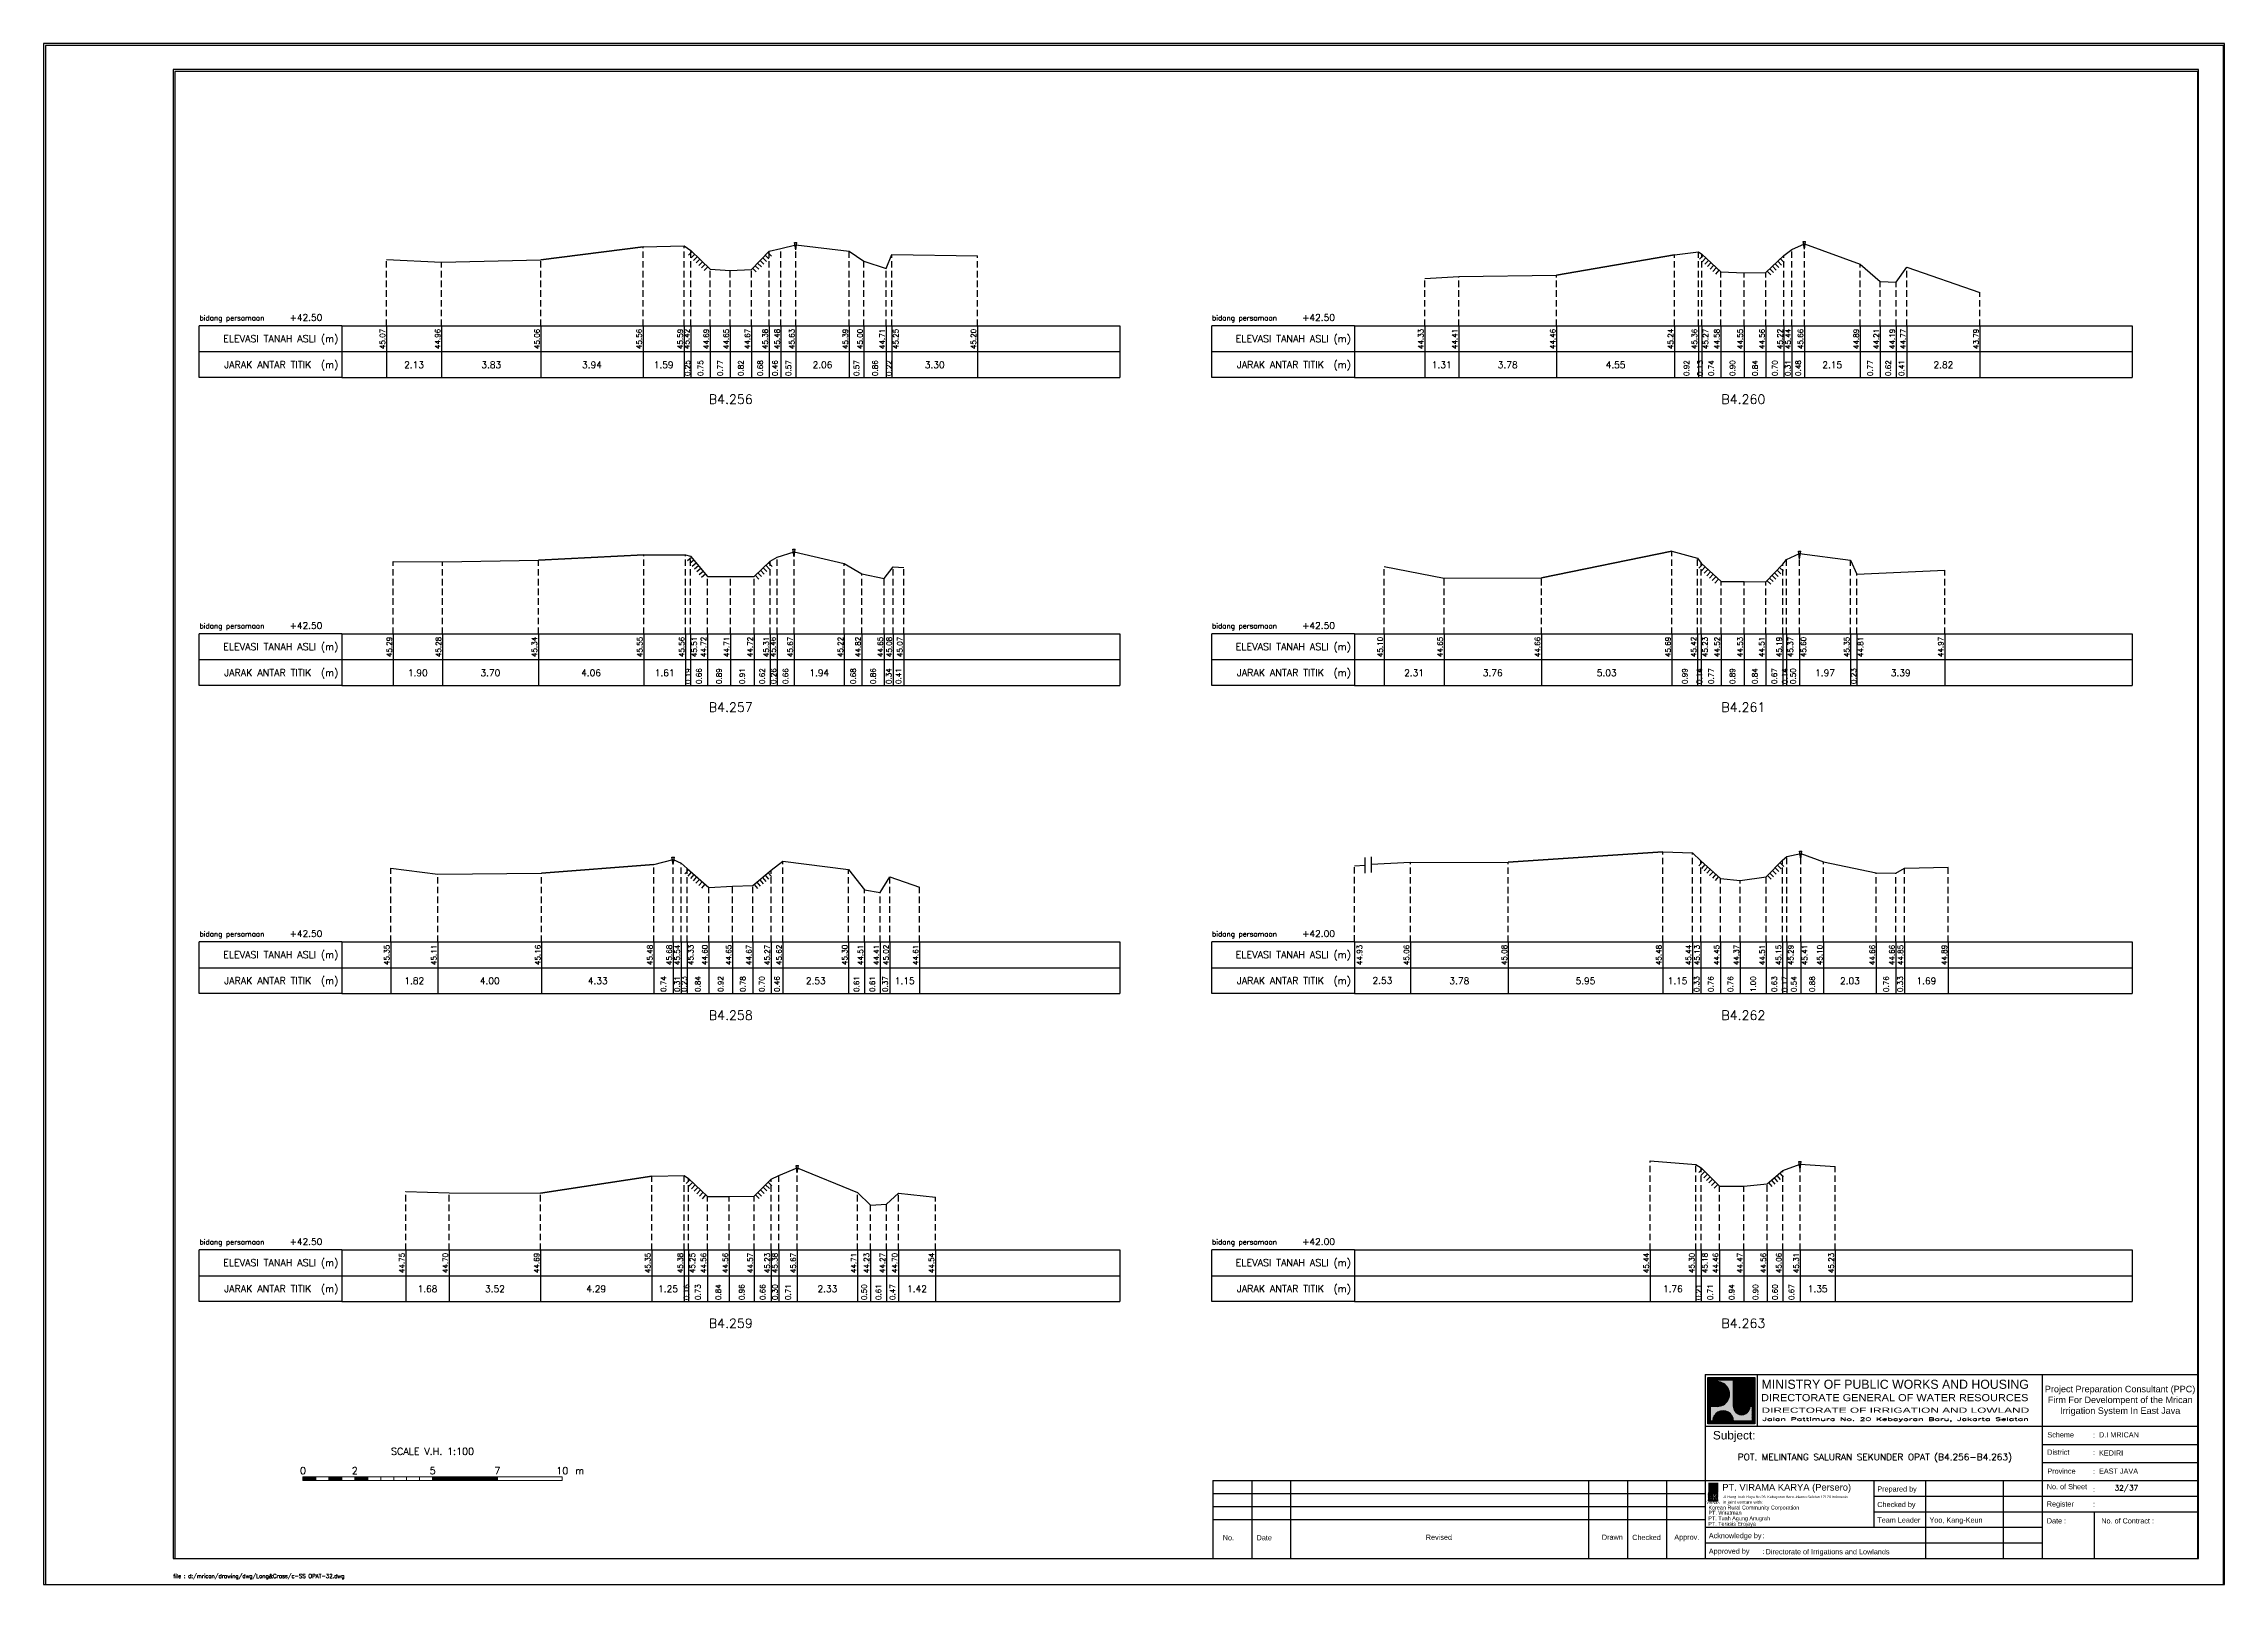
# Model space of a CAD drawing. Header units: inches. Extents: x -11 to 3175, y -842 to -783.
# Drawn here: x 2661 to 2745.1, y -842 to -782.6 of the extents above; entities that cross this region are included whole.
import ezdxf
from ezdxf.enums import TextEntityAlignment as Align

# ---------------------------------------------------------------- set-up
doc = ezdxf.new("R2010")
doc.units = ezdxf.units.IN
doc.header["$MEASUREMENT"] = 0
doc.linetypes.add('DASHED2', pattern=[0.375, 0.25, -0.125])
doc.layers.add('KOP', color=7, linetype='Continuous')
doc.layers.add('pelengkap', color=7, linetype='Continuous')
doc.styles.add('ARIAL', font='arial.ttf')
doc.styles.add('battang01', font='arial.ttf')
doc.styles.add('L100', font='simplex.shx', dxfattribs={"height": 0.254})
doc.styles.add('L140', font='simplex.shx', dxfattribs={"height": 0.356})
doc.styles.add('L60', font='simplex.shx', dxfattribs={"height": 0.152})
doc.styles.add('L80', font='simplex.shx', dxfattribs={"height": 0.203})
doc.styles.add('ROMANS-N', font='ROMANS.SHX', dxfattribs={"width": 0.8})
doc.styles.add('SONDU', font='arial.ttf')
doc.styles.get("Standard").update_dxf_attribs({"font": 'simplex.shx'})
doc.styles.add('STYLE1', font='arial.ttf', dxfattribs={"height": 0.2})
pattern_1 = [(45, (0, 0), (-0.08838834764831843, 0.08838834764831845), [])]

# ---------------------------------------------------------------- blocks, each defined once
blk = doc.blocks.new('kop')
at = {"layer": 'KOP'}
h = blk.add_hatch(color=3, dxfattribs=at)
h.paths.add_polyline_path([(609.8653532927285, 69.7965174242664), (591.8076082223538, 69.7965174242664), (591.8076082223538, 51.90947071793616), (609.8653532927285, 51.90947071793616)])
h.paths.add_polyline_path([(592.1020534932645, 52.24844148547069), (592.1020534932645, 69.50460869670152), (609.5341911203627, 69.50460869670152), (609.5341911203627, 52.24844148547069)], flags=16)
edge = h.paths.add_edge_path(flags=0)
edge.add_line((608.873529834174, 52.90910277674104), (601.6712012034158, 52.90910277674104))
edge.add_ellipse((597.6820295724688, 52.91975268540099), major_axis=(2.820780363398898, 2.820780363398898), ratio=0.9999999999999934, start_angle=314.8470375744171, end_angle=495.1529624255826)
edge.add_line((593.6928579415221, 52.90910277674104), (592.7627147794652, 52.90910277674104))
edge.add_line((592.7627147794651, 52.90910277674104), (592.7627147794651, 58.62619728620361))
edge.add_line((592.7627147794651, 58.62619728620368), (595.428986556629, 58.62619728620368))
edge.add_ellipse((595.4289865566291, 63.36824099147847), major_axis=(-3.353131261170752, 3.353131261170752), ratio=0.9999999999999983, start_angle=134.9999999999999, end_angle=314.9999999999999)
edge.add_line((595.4289865566291, 68.11028469675327), (595.4289865566291, 68.84394741944757))
edge.add_line((595.4289865566291, 68.84394741944752), (601.6547436091821, 68.84394741944752))
edge.add_line((601.6547436091821, 68.84394741944752), (601.6547436091821, 58.59413430307072))
edge.add_ellipse((604.8563547331537, 58.62619728605213), major_axis=(2.263994459030571, 2.263994459030571), ratio=0.9999999999991376, start_angle=135.5737774266452, end_angle=315.0000000026869)
edge.add_line((608.0581264027169, 58.62619728620368), (608.873529834174, 58.62619728620368))
edge.add_line((608.873529834174, 58.62619728620368), (608.873529834174, 52.9091027767411))
h = blk.add_hatch(dxfattribs=at)
h.set_pattern_fill('ANSI31', color=21)
h.set_pattern_definition(pattern_1)
h.paths.add_polyline_path([(609.5341911203627, 69.50460869670152), (592.1020534932645, 69.50460869670152), (592.1020534932645, 52.24844148547069), (609.5341911203627, 52.24844148547069)])
edge = h.paths.add_edge_path(flags=16)
edge.add_line((608.0581264038578, 58.62619728331649), (608.873529834174, 58.62619728331649))
edge.add_line((608.873529834174, 58.62619728331649), (608.873529834174, 52.90910277674104))
edge.add_line((608.873529834174, 52.90910277674104), (601.6712012043477, 52.90910277674104))
edge.add_ellipse((597.6820295732255, 52.91975268530538), major_axis=(-2.820780363950464, 2.820780363950464), ratio=0.9999999999999999, start_angle=224.8470375717975, end_angle=405.1529624282025)
edge.add_line((593.6928579421033, 52.90910277674104), (592.7627147794651, 52.90910277674104))
edge.add_line((592.7627147794651, 52.90910277674104), (592.7627147794651, 58.62619728331649))
edge.add_line((592.7627147794651, 58.62619728331649), (595.4289865705781, 58.62619728331649))
edge.add_ellipse((595.4289865571182, 63.3682409894528), major_axis=(-3.353131262124677, 3.353131262124677), ratio=0.9999999999999912, start_angle=134.9999999999997, end_angle=314.9999999999998)
edge.add_line((595.4289865571182, 68.11028469676671), (595.4289865571182, 68.84394741944752))
edge.add_line((595.4289865571182, 68.84394741944752), (601.6547436095548, 68.84394741944752))
edge.add_line((601.6547436095548, 68.84394741944752), (601.6547436095548, 58.5941344047481))
edge.add_ellipse((604.8563547345466, 58.62619728331649), major_axis=(-2.263994459341034, 2.263994459341035), ratio=0.999999999999965, start_angle=45.57377555810933, end_angle=225.000000000001)
h = blk.add_hatch(color=3, dxfattribs=at)
edge = h.paths.add_edge_path()
edge.add_line((601.6547436091821, 68.84394741944752), (595.4289865566291, 68.84394741944752))
edge.add_line((595.4289865566291, 68.84394741944752), (595.4289865566291, 68.11028469675321))
edge.add_ellipse((595.4289865566291, 63.36824099147847), major_axis=(-3.353131261170759, 3.353131261170758), ratio=0.9999999999999979, start_angle=134.9999999999999, end_angle=314.99999999999994, ccw=False)
edge.add_line((595.4289865566291, 58.62619728620368), (592.7627147794652, 58.62619728620368))
edge.add_line((592.7627147794651, 58.62619728620368), (592.7627147794651, 52.9091027767411))
edge.add_line((592.7627147794651, 52.90910277674104), (593.692857941522, 52.90910277674104))
edge.add_ellipse((597.6820295724688, 52.91975268540099), major_axis=(-2.820780363398898, 2.820780363398898), ratio=0.9999999999999934, start_angle=-135.1529624255826, end_angle=45.15296242558293, ccw=False)
edge.add_line((601.6712012034156, 52.90910277674104), (608.8735298341738, 52.90910277674104))
edge.add_line((608.873529834174, 52.90910277674104), (608.873529834174, 58.62619728620361))
edge.add_line((608.873529834174, 58.62619728620368), (608.0581264027169, 58.62619728620368))
edge.add_ellipse((604.856354733136, 58.62619728987087), major_axis=(2.263994459042317, 2.263994459042318), ratio=0.9999999999997576, start_angle=134.426222510409, end_angle=314.999999934367, ccw=False)
edge.add_line((601.6547436091821, 58.65826027636805), (601.6547436091821, 68.8439474194476))
h = blk.add_hatch(dxfattribs=at)
h.set_pattern_fill('ANSI31', color=41)
h.set_pattern_definition(pattern_1)
h.paths.add_polyline_path([(595.5939701222399, 25.44229578518152), (591.9923714647559, 25.44229578518152), (591.9923714647559, 22.12011222587194), (595.5939701222399, 22.12011222587194)])
h.paths.add_polyline_path([(594.8290399212113, 23.80107538915849), (595.486404190889, 22.50553331270966), (594.9518442189607, 22.50553331270966), (594.3704352444638, 23.59173922572727), (594.3704352444638, 22.50553331270966), (593.8526512319377, 22.50553331270966), (593.8526512319377, 24.7253559070662), (593.2416323709347, 22.50553331270966), (592.8436656118323, 22.50553331270966), (592.1206616099082, 25.0450254569166), (592.6728596590955, 25.0450254569166), (593.0257276515837, 23.53939475651638), (593.4088768836065, 25.0450254569166), (594.3704352444638, 25.0450254569166), (594.3704352444638, 23.99209855350495), (594.8904903176194, 25.0450254569166), (595.4627761213299, 25.0450254569166)], flags=16)
at = {"color": 2}
blk.add_lwpolyline([(-49.29008735655361, -9.987386569675465), (790.6905617838997, -9.987386569675465), (790.6905617838997, 583.2926438577114), (-49.29008735655361, 583.2926438577114)], close=True, dxfattribs=at)
at = {"color": 6}
blk.add_lwpolyline([(0.6493091440684111, 0.0004927304488262507), (780.7026824837753, 0.0004927304488262507), (780.7026824837753, 573.3047645575871), (0.6493091440684111, 573.3047645575871)], close=True, dxfattribs=at)
at = {"layer": 'KOP', "color": 5}
for p, q in [((590.8030303217506, 70.96299432783698), (590.8030303217506, 29.98464833497903)), ((590.8030303217506, 70.96299432783698), (780.7026824837753, 70.96299432783698)), ((400.9033781597261, 29.98464833497903), (400.9033781597261, 0.0004927304488262507)), ((400.9033781597261, 29.98464833497903), (590.8030303217506, 29.98464833497903)), ((590.8030303217506, 29.98464833497903), (590.8030303217506, 0.0004927304488262507))]:
    blk.add_line(p, q, dxfattribs=at)
at = {"layer": 'KOP', "color": 3}
for p, q in [((591.8076082223538, 69.7965174242664), (609.8653532927285, 69.7965174242664)), ((591.8076082223538, 51.90947071793616), (591.8076082223538, 69.7965174242664)), ((592.1020534932645, 69.50460869670152), (609.5341911203627, 69.50460869670152)), ((592.1020534932645, 52.24844148547069), (592.1020534932645, 69.50460869670152)), ((595.4289865571182, 68.84394741502373), (595.4289865571182, 68.1102846954029)), ((595.4289865566291, 68.84394741944752), (601.6547436091821, 68.84394741944752)), ((601.6547436095548, 58.59413430414176), (601.6547436095548, 68.84394741502373)), ((609.5341911203627, 69.50460869670152), (609.5341911203627, 52.24844148547069)), ((609.8653532927285, 69.7965174242664), (609.8653532927285, 51.90947071793616)), ((609.8653532927285, 51.90947071793616), (591.8076082223538, 51.90947071793616)), ((609.5341911203627, 52.24844148547069), (592.1020534932645, 52.24844148547069)), ((592.7627147794651, 52.90910277674104), (592.7627147794651, 58.62619728620368)), ((595.4289865571182, 58.62619728331649), (592.7627147799426, 58.62619728331649)), ((593.6928579415221, 52.90910277674104), (592.7627147794651, 52.90910277674104)), ((608.873529834174, 52.90910277674104), (601.6712012034156, 52.90910277674104)), ((608.8735298352565, 58.62619728331649), (608.0581264038578, 58.62619728331649)), ((608.873529834174, 58.62619728620368), (608.873529834174, 52.90910277674104)), ((720.7343712747147, 43.97725428375983), (780.7026824837753, 43.97725428375983)), ((720.7343712747147, 36.98095130936949), (780.7026824837753, 36.98095130936949)), ((415.895455961991, 29.98464833497903), (415.895455961991, 0.0004927304488262507)), ((430.8875337642562, 29.98464833497903), (430.8875337642562, 0.0004927304488262507)), ((545.8267969149554, 29.98464833497903), (545.8267969149554, 0.0004927304488262507)), ((560.8188747172203, 29.98464833497903), (560.8188747172203, 0.0004927304488262507)), ((575.8109525194855, 29.98464833497903), (575.8109525194855, 0.0004927304488262507)), ((655.7687007982327, 29.98464833497903), (655.7687007982327, 11.99415497226093)), ((675.7581378679197, 29.98464833497903), (675.7581378679197, 0.0004927304488262507)), ((705.7422934724498, 29.98464833497903), (705.7422934724498, 0.0004927304488262507)), ((400.9033781597261, 24.98728906755738), (590.8030303217506, 24.98728906755738)), ((400.9033781597261, 19.98992980013563), (590.8030303217506, 19.98992980013563)), ((655.7687007982327, 23.98781721407303), (720.7343712747147, 23.98781721407303)), ((655.7687007982327, 17.99098609316704), (720.7343712747147, 17.99098609316704)), ((720.7343712747147, 23.98781721407303), (780.7026824837753, 23.98781721407303)), ((720.7343712747147, 17.99098609316704), (780.7026824837753, 17.99098609316704)), ((740.7238083444017, 17.99098609316704), (740.7238083444017, 0.0004927304488262507)), ((400.9033781597261, 14.99257053271398), (590.8030303217506, 14.99257053271398)), ((590.8030303217506, 5.997323851354935), (720.7343712747147, 5.997323851354935))]:
    blk.add_line(p, q, dxfattribs=at)
at = {"layer": 'KOP', "color": 4}
for p, q in [((610.7924673914374, 70.96299432783698), (610.7924673914374, 50.97355725815018)), ((720.7343712747147, 70.96299432783698), (720.7343712747147, 0.0004927304488262507)), ((590.8030303217506, 50.97355725815018), (720.7343712747147, 50.97355725815018)), ((720.7343712747147, 50.97355725815018), (780.7026824837753, 50.97355725815018)), ((590.8030303217506, 29.98464833497903), (720.7343712747147, 29.98464833497903)), ((720.7343712747147, 29.98464833497903), (780.7026824837753, 29.98464833497903)), ((590.8030303217506, 11.99415497226093), (720.7343712747147, 11.99415497226093))]:
    blk.add_line(p, q, dxfattribs=at)
at = {"layer": 'KOP', "color": 41}
blk.add_line((595.5939701222399, 22.12011222587194), (591.9923714647559, 22.12011222587194), dxfattribs=at)
for points in [[(591.9923714647559, 25.44229578518152), (595.5939701222399, 25.44229578518152)], [(592.2042302093139, 25.44229578518152), (592.4160889538717, 25.44229578518152)], [(592.6279476984296, 25.44229578518152), (592.8398064429874, 25.44229578518152)], [(593.0516651875452, 25.44229578518152), (593.2635239321031, 25.44229578518152)], [(593.475382676661, 25.44229578518152), (593.6872414212188, 25.44229578518152)], [(593.8991001657766, 25.44229578518152), (594.1109589103345, 25.44229578518152)], [(594.3228176548924, 25.44229578518152), (594.5346763994503, 25.44229578518152)], [(594.7465351440081, 25.44229578518152), (594.958393888566, 25.44229578518152)], [(595.1702526331238, 25.44229578518152), (595.3821113776818, 25.44229578518152)], [(592.1206616099082, 25.0450254569166), (592.6728596590955, 25.0450254569166)], [(592.1206616099082, 25.0450254569166), (592.8436656118323, 22.50553331270964)], [(592.6728596590955, 25.04502545691657), (593.0257276515837, 23.53939475651638), (593.4088768836065, 25.04502545691663)], [(592.8436656118323, 22.50553331270966), (593.2416323709347, 22.50553331270966)], [(593.2416323709347, 22.50553331270964), (593.8526512319377, 24.7253559070662)], [(593.4088768836065, 25.0450254569166), (594.3704352444638, 25.0450254569166)], [(593.8526512319377, 22.50553331270966), (593.8526512319377, 24.7253559070662)], [(593.8526512319377, 22.50553331270966), (594.3704352444638, 22.50553331270966)], [(594.3704352444638, 25.0450254569166), (594.3704352444638, 23.99209855350495)], [(594.3704352444638, 23.99209855350495), (594.8904903176194, 25.04502545691664)], [(594.9518442189607, 22.50553331270961), (594.3704352444638, 23.59173922572727)], [(594.3704352444638, 23.59173922572727), (594.3704352444638, 22.50553331270966)], [(594.8290399212113, 23.80107538915849), (595.4627761213299, 25.04502545691658)], [(594.8290399212113, 23.80107538915849), (595.486404190889, 22.50553331270966)], [(594.8904903176194, 25.0450254569166), (595.4627761213299, 25.0450254569166)], [(594.9518442189607, 22.50553331270966), (595.486404190889, 22.50553331270966)]]:
    blk.add_lwpolyline(points, dxfattribs=at)
at = {"layer": 'KOP', "color": 42}
for points in [[(592.1962927759001, 29.11418325926331), (592.1962927759001, 25.44229578518152)], [(592.5354066955362, 29.11418325926331), (592.5354066955362, 25.44229578518152)], [(592.9591241846518, 29.11418325926331), (592.9591241846518, 25.44229578518152)], [(593.3828416737675, 29.11418325926331), (593.3828416737675, 25.44229578518152)], [(593.8065591628832, 29.11418325926331), (593.8065591628832, 25.44229578518152)], [(594.2302766519989, 29.11418325926331), (594.2302766519989, 25.44229578518152)], [(594.6539941411147, 29.11418325926331), (594.6539941411147, 25.44229578518152)], [(595.0777116302304, 29.11418325926331), (595.0777116302304, 25.44229578518152)], [(595.5014291193462, 29.11418325926331), (595.5014291193462, 25.44229578518152)]]:
    blk.add_lwpolyline(points, dxfattribs=at)
at = {"layer": 'KOP', "color": 3}
for centre, major_axis, ratio, start_param, end_param in [((595.4289865571182, 63.3682409894528), (-3.353131262124677, 3.353131262124677), 0.9999999999999912, 2.35619449019234, 5.497787143782134), ((597.6820295732255, 52.91975268530538), (-2.820780363950464, 2.820780363950464), 0.9999999999999998, 3.924321118983262, 7.071253168581014), ((604.8563547345466, 58.62619728331649), (-2.263994459341034, 2.263994459341035), 0.9999999999999651, 0.7853981633974656, 3.926990816987259)]:
    blk.add_ellipse(centre, major_axis=major_axis, ratio=ratio, start_param=start_param, end_param=end_param, dxfattribs=at)
at = {"layer": 'KOP', "color": 5, "style": 'SONDU'}
for s, height, width, p, p2 in [('MINISTRY OF PUBLIC WORKS AND HOUSING', 3.49815148719519, 0.9710490151369037, (612.4932982688147, 65.39724920043633), (715.583635835389, 65.39724920043633)), ('DIRECTORATE GENERAL OF WATER RESOURCES', 2.748547597081934, 1.100714376561997, (612.3259886324004, 60.61804978528377), (715.4154333181652, 60.61804978528377)), ('DIRECTORATE OF IRRIGATION AND LOWLAND', 1.99894370696868, 1.63875262601232, (612.5247331509995, 56.15346481889102), (715.7518429621628, 56.15346481889102))]:
    blk.add_text(s, height=height, dxfattribs=dict(at, width=width)).set_placement(p, p2, align=Align.FIT)
at = {"layer": 'KOP', "color": 3, "style": 'ROMANS-N', "width": 1.832260783358812}
blk.add_text('Jalan Pattimura No. 20 Kebayoran Baru, Jakarta Selatan', height=1.249339816855425, dxfattribs=at).set_placement((612.7914110984061, 53.0739527913797), (715.583635835389, 53.0739527913797), align=Align.FIT)
at = {"layer": 'KOP', "color": 5, "style": 'ARIAL'}
blk.add_text('Subject:', height=3.252150442789123, dxfattribs=at).set_placement((593.7538629287924, 45.86653647040268))
at = {"layer": 'KOP', "color": 3}
for s, height, style, p in [('Scheme', 1.99894370696868, 'battang01', (722.7467307064071, 46.65722556886666)), ('District', 1.99894370696868, 'battang01', (722.6754973804648, 39.96707763894264)), (':', 1.99894370696868, 'battang01', (740.368327375754, 46.56012324452533)), ('D.I MRICAN', 1.99894370696868, 'battang01', (742.6585068305885, 46.65722556886666)), ('Province', 1.99894370696868, 'battang01', (722.7467307064071, 32.66461962008597)), (':', 1.99894370696868, 'battang01', (740.368327375754, 32.56751729574452)), (':', 1.99894370696868, 'battang01', (740.382074427338, 39.86997531646293)), ('KEDIRI', 1.99894370696868, 'battang01', (742.6585068305885, 39.66092259447632)), ('EAST JAVA', 1.99894370696868, 'battang01', (742.6585068305885, 32.66461962008597)), ('Prepared by', 1.99894370696868, 'battang01', (657.1430811109453, 25.78808395849862)), ('No. of Sheet ', 1.99894370696868, 'battang01', (722.520620818671, 26.67669459981798)), (':', 1.99894370696868, 'battang01', (740.3764858407951, 25.61838168175072)), ('in joint venture with:', 1.249339816855425, 'SONDU', (597.5578460284455, 21.07202452231022)), ('Checked by', 1.99894370696868, 'battang01', (657.1430811109453, 19.79125283759251)), ('Register', 1.99894370696868, 'battang01', (722.520620818671, 20.01807698302375)), (':', 1.99894370696868, 'battang01', (740.3598310849088, 19.92097465868241)), ('No.', 2, 'STYLE1', (404.7326663119579, 6.989602865739329)), ('Date', 2, 'STYLE1', (417.7761580577991, 6.989602865739329)), ('Revised', 2, 'STYLE1', (483.0371936477145, 7.169341252978228)), ('Drawn', 2, 'STYLE1', (550.9231662973559, 7.182965166626985)), ('Checked', 2, 'STYLE1', (562.6224972631348, 7.108401592637279)), ('Approv.', 2, 'STYLE1', (578.86250988613, 7.205550314016108)), ('Acknowledge by', 1.99894370696868, 'battang01', (592.1774106344633, 7.797590595780406)), (':', 1.99894370696868, 'battang01', (612.7647815001492, 7.813086169812294)), ('Team Leader', 1.99894370696868, 'battang01', (657.1430811109453, 13.79442171668651)), ('Yoo, Kang-Keun', 1.99894370696868, 'battang01', (677.261691985017, 13.79442171668651)), ('Date :', 1.99894370696868, 'battang01', (722.520620818671, 13.48542904786333)), ('No. of Contract :', 1.99894370696868, 'battang01', (743.5203251274443, 13.48542904786333)), ('Approved by', 1.99894370696868, 'battang01', (592.1774106344633, 1.800759474874411)), (':', 1.99894370696868, 'battang01', (612.8062382028575, 1.771932832116903)), ('Directorate of Irrigations and Lowlands', 1.99894370696868, 'battang01', (614.0846811434608, 1.594699671224788))]:
    blk.add_text(s, height=height, dxfattribs=dict(at, style=style)).set_placement(p)
at = {"layer": 'KOP', "color": 6, "style": 'SONDU'}
blk.add_text('PT. VIRAMA KARYA (Persero)', height=2.580944750812598, dxfattribs=at).set_placement((597.3630730504415, 26.14584984606049))
at = {"layer": 'KOP', "color": 42, "style": 'SONDU'}
blk.add_text('VIRAMA', height=0.9417941134961573, dxfattribs=at).set_placement((591.2959839900191, 21.03873930941651))
at = {"layer": 'KOP', "color": 4, "style": 'SONDU'}
for s, p in [('Korean Rural Community Corporation', (592.0172325651579, 18.85809622764893)), ('PT. Wiratman', (592.0172325651579, 16.86431729777243)), ('PT. Terasis Erojaya', (591.9444979581187, 12.58833032325808)), ('PT. Tuah Agung Anugrah', (591.9984246368545, 14.73155498450907))]:
    blk.add_text(s, height=1.49920778022651, dxfattribs=at).set_placement(p)
at = {"layer": 'KOP', "color": 3, "insert": (719.8583502723425, 60.76950394133539), "char_height": 2.49867963371085, "width": 61.43936713392102, "attachment_point": 4, "style": 'SONDU'}
blk.add_mtext('\\pi1.9124;Project Preparation Consultant (PPC)\\P\\pi3.0493;Firm For Develompent of the Mrican \\P\\pi7.7731;Irrigation System In East Java', dxfattribs=at)
at = {"layer": 'KOP', "color": 2, "insert": (597.5716775050441, 24.25098294227902), "char_height": 0.9994718534843399, "width": 48.71807324837515, "attachment_point": 1, "style": 'SONDU'}
blk.add_mtext('Jl. Hang Tuah Raya No.26, Kebayoran Baru Jakarta Selatan 12120 Indonesia', dxfattribs=at)
blk = doc.blocks.new('*X6')
at = {"color": 0}
for p, q in [((20000, 6250), (25000, 6250)), ((20000, 6200), (25000, 6200)), ((20000, 6150), (25000, 6150)), ((20000, 6100), (25000, 6100)), ((20000, 6050), (25000, 6050))]:
    blk.add_line(p, q, dxfattribs=at)
blk = doc.blocks.new('*X5')
at = {"color": 0}
for p, q in [((14000, 6250), (15000, 6250)), ((14000, 6200), (15000, 6200)), ((14000, 6150), (15000, 6150)), ((14000, 6100), (15000, 6100)), ((14000, 6050), (15000, 6050))]:
    blk.add_line(p, q, dxfattribs=at)
blk = doc.blocks.new('*X3')
at = {"color": 0}
for p, q in [((10000, 6250), (11000, 6250)), ((10000, 6200), (11000, 6200)), ((10000, 6150), (11000, 6150)), ((10000, 6100), (11000, 6100)), ((10000, 6050), (11000, 6050))]:
    blk.add_line(p, q, dxfattribs=at)
blk = doc.blocks.new('*X4')
at = {"color": 0}
for p, q in [((12000, 6250), (13000, 6250)), ((12000, 6200), (13000, 6200)), ((12000, 6150), (13000, 6150)), ((12000, 6100), (13000, 6100)), ((12000, 6050), (13000, 6050))]:
    blk.add_line(p, q, dxfattribs=at)
blk = doc.blocks.new('c100')
at = {"color": 2}
blk.add_lwpolyline([(-5, -1), (79.10000000000002, -1), (79.10000000000002, 58.4), (-5, 58.4)], close=True, dxfattribs=at)
at = {"color": 6}
blk.add_lwpolyline([(0, 0), (78.10000000000002, 0), (78.10000000000002, 57.4), (3.516176065587739e-15, 57.4)], close=True, dxfattribs=at)
at = {"color": 3, "lineweight": 0}
for points in [[(5, 3), (5.5, 3), (5.5, 3.15), (5, 3.15)], [(5.5, 3), (6, 3), (6, 3.15), (5.5, 3.15)], [(6, 3), (6.5, 3), (6.5, 3.15), (6, 3.15)], [(6.5, 3), (7, 3), (7, 3.15), (6.5, 3.15)], [(7, 3), (7.5, 3), (7.5, 3.15), (7, 3.15)], [(7.5, 3), (8, 3), (8, 3.15), (7.5, 3.15)], [(8, 3), (8.5, 3), (8.5, 3.15), (8, 3.15)], [(8.5, 3), (9, 3), (9, 3.15), (8.5, 3.15)], [(9, 3), (9.5, 3), (9.5, 3.15), (9, 3.15)], [(9.5, 3), (10, 3), (10, 3.15), (9.5, 3.15)], [(10, 3), (12.5, 3), (12.5, 3.15), (10, 3.15)], [(12.5, 3), (15, 3), (15, 3.15), (12.5, 3.15)]]:
    blk.add_lwpolyline(points, close=True, dxfattribs=at)
at = {"color": 1, "lineweight": 0, "xscale": 0.0005, "yscale": 0.0005, "zscale": 0.0005}
for name in ['*X3', '*X4', '*X5', '*X6']:
    blk.add_blockref(name, (0, 0), dxfattribs=at)
at = {"color": 3}
for s, p in [('SCALE V.H. 1:100', (10, 4)), ('0', (5, 3.25)), ('2', (7, 3.25)), ('5', (10, 3.25)), ('7', (12.5, 3.25)), ('10', (15, 3.25))]:
    blk.add_text(s, height=0.27, dxfattribs=at).set_placement(p, align=Align.CENTER)
blk.add_text('m', height=0.27, dxfattribs=at).set_placement((15.5, 3.25))
blk = doc.blocks.new('das2')
at = {"color": 5, "linetype": 'Continuous'}
for q in [(0, 1), (17.75, 0.9999999999999973)]:
    blk.add_line((2.75, 1), q, dxfattribs=at)
at = {"color": 3, "linetype": 'Continuous'}
for p, q in [((2.75, 1), (2.75, 0)), ((17.75, 0.9999999999999973), (17.75, -2.664535259100376e-15)), ((0, 0.5000000000000004), (17.75, 0.4999999999999973)), ((2.75, 0), (0, 0)), ((2.75, 0), (17.75, -2.664535259100376e-15))]:
    blk.add_line(p, q, dxfattribs=at)
blk.add_lwpolyline([(0, 0), (0, 1)], dxfattribs=at)
blk.add_text('bidang persamaan', height=0.1, dxfattribs=at).set_placement((0.005000000000000004, 1.100000000000001))
at = {"color": 5, "linetype": 'Continuous'}
for s, p in [('ELEVASI TANAH ASLI (m)', (2.683279515513197, 0.6825000000000001)), ('JARAK ANTAR TITIK  (m)', (2.683279515513197, 0.1825000000000001))]:
    blk.add_text(s, height=0.135, dxfattribs=at).set_placement(p, align=Align.RIGHT)
blk = doc.blocks.new('gbrpatok')
at = {"color": 2, "linetype": 'Continuous'}
for p, q in [((-0.0004517254713327645, 0.0009574234873781506), (0.0004517254713327645, 0.0009574234873781506)), ((0, -0.001962284437723838), (-0.0004517254713327645, 0.0009574234873781506)), ((0, -0.001962284437723838), (0.0004517254713327645, 0.0009574234873781506))]:
    blk.add_line(p, q, dxfattribs=at)

msp = doc.modelspace()

# ---------------------------------------------------------------- linework, layer by layer
at = {"color": 2, "linetype": 'Continuous', "lineweight": -3}
for p, q in [((2680.177585677011, -790.9303357201586), (2684.116598428011, -790.4293357201585)), ((2684.116598428011, -790.4293357201585), (2685.704345226011, -790.3993357201585)), ((2685.704345226011, -790.3993357201585), (2685.957073696011, -790.5693357201585)), ((2688.975175582011, -790.6073357201585), (2689.435919437011, -790.5023357201586)), ((2689.435919437011, -790.5023357201586), (2690.006626017011, -790.3593357201586)), ((2690.006626017011, -790.3593357201586), (2692.068237038011, -790.5953357201586)), ((2728.422152727385, -790.5422450296675), (2728.903601582385, -790.3232450296674)), ((2728.903601582385, -790.3232450296674), (2731.052019605385, -791.1002450296675)), ((2674.222109237011, -790.9163357201586), (2676.348443667011, -791.0283357201586)), ((2676.348443667011, -791.0283357201586), (2680.177585677011, -790.9303357201586)), ((2685.957073696011, -790.5693357201585), (2686.706147113011, -791.2973357201586)), ((2686.706147113011, -791.2973357201586), (2687.474322323011, -791.3403357201586)), ((2687.474322323011, -791.3403357201586), (2688.293072983011, -791.3123357201586)), ((2688.293072983011, -791.3123357201586), (2688.975175582011, -790.6073357201585)), ((2692.068237038011, -790.5953357201586), (2692.635763708011, -790.9903357201586)), ((2692.635763708011, -790.9903357201586), (2693.490948189011, -791.2713357201585)), ((2693.490948189011, -791.2713357201585), (2693.715014346011, -790.7353357201586)), ((2693.715014346011, -790.7353357201586), (2697.013240107011, -790.7873357201586)), ((2719.349759004385, -791.5212450296674), (2723.896089425386, -790.7412450296674)), ((2723.896089425386, -790.7412450296674), (2724.813945729386, -790.6272450296675)), ((2724.813945729386, -790.6272450296675), (2724.942679846386, -790.7182450296674)), ((2724.942679846386, -790.7182450296674), (2725.679956130386, -791.4042450296674)), ((2727.419264019386, -791.4222450296675), (2728.116085868385, -790.7662450296674)), ((2728.116085868385, -790.7662450296674), (2728.422152727385, -790.5422450296675)), ((2731.052019605385, -791.1002450296675), (2731.825949439386, -791.7732450296675)), ((2732.442205403385, -791.7992450296674), (2732.857002270385, -791.2122450296674)), ((2732.857002270385, -791.2122450296674), (2735.672068026385, -792.1982450296674)), ((2714.264071642385, -791.6522450296675), (2715.572565872385, -791.5752450296675)), ((2715.572565872385, -791.5752450296675), (2719.349759004385, -791.5212450296674)), ((2725.679956130386, -791.4042450296674), (2726.576529387386, -791.4312450296675)), ((2726.576529387386, -791.4312450296675), (2727.419264019386, -791.4222450296675)), ((2731.825949439386, -791.7732450296675), (2732.442205403385, -791.7992450296674)), ((2680.079703965577, -802.5182983755809), (2684.143662328577, -802.3102983755809)), ((2684.143662328577, -802.3102983755809), (2685.756980998577, -802.3042983755809)), ((2685.756980998577, -802.3042983755809), (2685.942857357577, -802.3552983755809)), ((2689.283151575577, -802.4002983755809), (2689.943613535577, -802.1912983755809)), ((2689.943613535577, -802.1912983755809), (2691.879136720577, -802.6422983755809)), ((2718.762507644818, -803.2001338923916), (2723.796353184818, -802.1691338923915)), ((2723.796353184818, -802.1691338923915), (2724.784664157818, -802.4411338923916)), ((2728.214984945818, -802.4871338923915), (2728.716076753818, -802.2601338923915)), ((2728.716076753818, -802.2601338923915), (2730.687240115818, -802.5091338923916)), ((2674.483745945577, -802.5682983755809), (2676.379383925577, -802.5802983755809)), ((2676.379383925577, -802.5802983755809), (2680.079703965577, -802.5182983755809)), ((2685.942857357577, -802.3552983755809), (2686.603170151577, -803.1422983755809)), ((2686.603170151577, -803.1422983755809), (2687.488665471577, -803.1492983755809)), ((2687.488665471577, -803.1492983755809), (2688.396049966577, -803.1442983755809)), ((2688.396049966577, -803.1442983755809), (2689.020243078577, -802.550298375581)), ((2689.020243078577, -802.550298375581), (2689.283151575577, -802.4002983755809)), ((2691.879136720577, -802.6422983755809), (2692.557961637577, -803.0442983755809)), ((2692.557961637577, -803.0442983755809), (2693.419733930577, -803.2152983755809)), ((2693.419733930577, -803.2152983755809), (2693.761543472577, -802.7762983755808)), ((2693.761543472577, -802.7762983755808), (2694.174767042577, -802.7942983755809)), ((2712.694634093818, -802.7561338923915), (2715.005717673818, -803.2061338923916)), ((2724.784664157818, -802.4411338923916), (2724.921927969818, -802.6331338923916)), ((2724.921927969818, -802.6331338923916), (2725.688014336818, -803.3391338923916)), ((2727.411205878818, -803.3531338923916), (2728.077171439818, -802.6701338923915)), ((2728.077171439818, -802.6701338923915), (2728.214984945818, -802.4871338923915)), ((2730.687240115818, -802.5091338923916), (2730.920764486818, -803.0521338923916)), ((2730.920764486818, -803.0521338923916), (2734.314299507818, -802.8931338923916)), ((2715.005717673818, -803.2061338923916), (2718.762507644818, -803.2001338923916)), ((2725.688014336818, -803.3391338923916), (2726.575197962818, -803.3311338923916)), ((2726.575197962818, -803.3311338923916), (2727.411205878818, -803.3531338923916)), ((2684.533495736904, -814.2495334332323), (2685.278254086904, -814.0555334332322)), ((2685.278254086904, -814.0555334332322), (2685.585670741904, -814.1925334332323)), ((2711.949613122578, -813.9752477349), (2711.949613122578, -814.5752477348999)), ((2712.199567047273, -813.9524589836202), (2712.199567047273, -814.5524589836201)), ((2717.484719447875, -814.1581623839994), (2723.438883318875, -813.7521623839995)), ((2723.438883318875, -813.7521623839995), (2724.584344693875, -813.7941623839994)), ((2724.584344693875, -813.7941623839994), (2724.913561692875, -814.1061623839994)), ((2727.427766338875, -814.7251623839994), (2728.059644467875, -814.0861623839994)), ((2728.059644467875, -814.0861623839994), (2728.228435044875, -813.9441623839994)), ((2728.228435044875, -813.9441623839994), (2728.764151387875, -813.8271623839994)), ((2728.764151387875, -813.8271623839994), (2729.646095263875, -814.1381623839994)), ((2674.383862086904, -814.3845334332323), (2676.204117984904, -814.6195334332322)), ((2676.204117984904, -814.6195334332322), (2680.206653845904, -814.5765334332323)), ((2680.206653845904, -814.5765334332323), (2684.533495736904, -814.2495334332323)), ((2685.585670741904, -814.1925334332323), (2685.812070534904, -814.4065334332322)), ((2685.812070534904, -814.4065334332322), (2686.649420013904, -815.1345334332323)), ((2688.349801742904, -815.0595334332322), (2689.054572002904, -814.4645334332322)), ((2689.054572002904, -814.4645334332322), (2689.512058285904, -814.1175334332322)), ((2689.512058285904, -814.1175334332322), (2692.045366690904, -814.4375334332323)), ((2692.045366690904, -814.4375334332323), (2692.655710355904, -815.2245334332322)), ((2693.263710178904, -815.3235334332322), (2693.636687252904, -814.7165334332323)), ((2693.636687252904, -814.7165334332323), (2694.781932584904, -815.1205334332323)), ((2711.549613122578, -814.2959601249054), (2711.949613122578, -814.2752477349)), ((2713.709657037875, -814.1751623839993), (2712.199567047273, -814.2524589836202)), ((2713.709657037875, -814.1751623839993), (2717.484719447875, -814.1581623839994)), ((2724.913561692875, -814.1061623839994), (2725.671453859875, -814.7851623839994)), ((2725.671453859875, -814.7851623839994), (2726.431845661875, -814.8631623839995)), ((2726.431845661875, -814.8631623839995), (2727.427766338875, -814.7251623839994)), ((2729.646095263875, -814.1381623839994), (2731.673367433875, -814.5721623839994)), ((2731.673367433875, -814.5721623839994), (2732.431715838875, -814.5751623839994)), ((2732.431715838875, -814.5751623839994), (2732.764788461875, -814.3831623839994)), ((2732.764788461875, -814.3831623839994), (2734.453068683875, -814.3441623839994)), ((2686.649420013904, -815.1345334332323), (2687.571225303904, -815.0835334332322)), ((2687.571225303904, -815.0835334332322), (2688.349801742904, -815.0595334332322)), ((2692.655710355904, -815.2245334332322), (2693.263710178904, -815.3235334332322)), ((2722.953399541437, -825.670146989351), (2724.711112646437, -825.815146989351)), ((2724.711112646437, -825.815146989351), (2724.919628097437, -825.935146989351)), ((2728.069143459437, -826.0481469893509), (2728.738175595437, -825.796146989351)), ((2728.738175595437, -825.796146989351), (2730.089687711437, -825.8851469893509)), ((2680.166202907806, -826.9173684696248), (2684.454260772806, -826.2603684696247)), ((2684.454260772806, -826.2603684696247), (2685.705912135806, -826.2313684696247)), ((2685.705912135806, -826.2313684696247), (2685.870714088806, -826.3583684696248)), ((2685.870714088806, -826.3583684696248), (2686.598277533806, -827.0523684696248)), ((2688.400942542806, -827.0373684696248), (2689.059052557806, -826.3763684696247)), ((2689.059052557806, -826.3763684696247), (2689.354342114807, -826.2353684696247)), ((2689.354342114807, -826.2353684696247), (2690.061885046806, -825.9423684696247)), ((2690.061885046806, -825.9423684696247), (2692.389804718806, -826.8973684696248)), ((2724.919628097437, -825.935146989351), (2725.628624984437, -826.6501469893509)), ((2725.628624984437, -826.6501469893509), (2726.567092686437, -826.643146989351)), ((2726.567092686437, -826.643146989351), (2727.470595223437, -826.5531469893509)), ((2727.470595223437, -826.5531469893509), (2728.069143459437, -826.0481469893509)), ((2674.965170536806, -826.8573684696247), (2676.644887726806, -826.9083684696247)), ((2676.644887726806, -826.9083684696247), (2680.166202907806, -826.9173684696248)), ((2686.598277533806, -827.0523684696248), (2687.441950505806, -827.0483684696247)), ((2687.441950505806, -827.0483684696247), (2688.400942542806, -827.0373684696248)), ((2692.389804718806, -826.8973684696248), (2692.889410112806, -827.3823684696248)), ((2692.889410112806, -827.3823684696248), (2693.499522607806, -827.3403684696248)), ((2693.499522607806, -827.3403684696248), (2693.972211119806, -826.9133684696247)), ((2693.972211119806, -826.9133684696247), (2695.391942926806, -827.0753684696248))]:
    msp.add_line(p, q, dxfattribs=at)
at = {"color": 1, "linetype": 'DASHED2', "lineweight": -3}
for p, q in [((2684.116598428011, -793.4853357201586), (2684.116598428011, -790.4293357201585)), ((2685.704345226011, -793.4853357201586), (2685.704345226011, -790.3993357201585)), ((2689.435919437011, -793.4853357201586), (2689.435919437011, -790.5023357201586)), ((2690.006626017011, -793.4853357201586), (2690.006626017011, -790.3593357201586)), ((2728.903601582385, -793.4852450296675), (2728.903601582385, -790.3232450296674)), ((2674.222109237011, -793.4853357201586), (2674.222109237011, -790.9163357201586)), ((2676.348443667011, -793.4853357201586), (2676.348443667011, -791.0283357201586)), ((2680.177585677011, -793.4853357201586), (2680.177585677011, -790.9303357201586)), ((2685.957073696011, -793.4853357201586), (2685.957073696011, -790.5693357201585)), ((2686.706147113011, -793.4853357201586), (2686.706147113011, -791.2973357201586)), ((2687.474322323011, -793.4853357201586), (2687.474322323011, -791.3403357201586)), ((2688.293072983011, -793.4853357201586), (2688.293072983011, -791.3123357201586)), ((2688.975175582011, -793.4853357201586), (2688.975175582011, -790.6073357201585)), ((2692.068237038011, -793.4853357201586), (2692.068237038011, -790.5953357201586)), ((2692.635763708011, -793.4853357201586), (2692.635763708011, -790.9903357201586)), ((2693.490948189011, -793.4853357201586), (2693.490948189011, -791.2713357201585)), ((2693.715014346011, -793.4853357201586), (2693.715014346011, -790.7353357201586)), ((2697.013240107011, -793.4853357201586), (2697.013240107011, -790.7873357201586)), ((2723.896089425386, -793.4852450296675), (2723.896089425386, -790.7412450296674)), ((2724.813945729386, -793.4852450296675), (2724.813945729386, -790.6272450296675)), ((2724.942679846386, -793.4852450296675), (2724.942679846386, -790.7182450296674)), ((2728.116085868385, -793.4852450296675), (2728.116085868385, -790.7662450296674)), ((2728.422152727385, -793.4852450296675), (2728.422152727385, -790.5422450296675)), ((2731.052019605385, -793.4852450296675), (2731.052019605385, -791.1002450296675)), ((2732.857002270385, -793.4852450296675), (2732.857002270385, -791.2122450296674)), ((2714.264071642385, -793.4852450296675), (2714.264071642385, -791.6522450296675)), ((2715.572565872385, -793.4852450296675), (2715.572565872385, -791.5752450296675)), ((2719.349759004385, -793.4852450296675), (2719.349759004385, -791.5212450296674)), ((2725.679956130386, -793.4852450296675), (2725.679956130386, -791.4042450296674)), ((2726.576529387386, -793.4852450296675), (2726.576529387386, -791.4312450296675)), ((2727.419264019386, -793.4852450296675), (2727.419264019386, -791.4222450296675)), ((2731.825949439386, -793.4852450296675), (2731.825949439386, -791.7732450296675)), ((2732.442205403385, -793.4852450296675), (2732.442205403385, -791.7992450296674)), ((2735.672068026385, -793.4852450296675), (2735.672068026385, -792.1982450296674)), ((2684.143662328577, -805.3602983755809), (2684.143662328577, -802.3102983755809)), ((2685.756980998577, -805.3602983755809), (2685.756980998577, -802.3042983755809)), ((2689.943613535577, -805.3602983755809), (2689.943613535577, -802.1912983755809)), ((2723.796353184818, -805.3601338923916), (2723.796353184818, -802.1691338923915)), ((2728.716076753818, -805.3601338923916), (2728.716076753818, -802.2601338923915)), ((2674.483745945577, -805.3602983755809), (2674.483745945577, -802.5682983755809)), ((2676.379383925577, -805.3602983755809), (2676.379383925577, -802.5802983755809)), ((2680.079703965577, -805.3602983755809), (2680.079703965577, -802.5182983755809)), ((2685.942857357577, -805.3602983755809), (2685.942857357577, -802.3552983755809)), ((2686.603170151577, -805.3602983755809), (2686.603170151577, -803.1422983755809)), ((2687.488665471577, -805.3602983755809), (2687.488665471577, -803.1492983755809)), ((2688.396049966577, -805.3602983755809), (2688.396049966577, -803.1442983755809)), ((2689.020243078577, -805.3602983755809), (2689.020243078577, -802.550298375581)), ((2689.283151575577, -805.3602983755809), (2689.283151575577, -802.4002983755809)), ((2691.879136720577, -805.3602983755809), (2691.879136720577, -802.6422983755809)), ((2692.557961637577, -805.3602983755809), (2692.557961637577, -803.0442983755809)), ((2693.761543472577, -805.3602983755809), (2693.761543472577, -802.7762983755808)), ((2694.174767042577, -805.3602983755809), (2694.174767042577, -802.7942983755809)), ((2712.694634093818, -805.3601338923916), (2712.694634093818, -802.7561338923915)), ((2724.784664157818, -805.3601338923916), (2724.784664157818, -802.4411338923916)), ((2724.921927969818, -805.3601338923916), (2724.921927969818, -802.6331338923916)), ((2728.077171439818, -805.3601338923916), (2728.077171439818, -802.6701338923915)), ((2728.214984945818, -805.3601338923916), (2728.214984945818, -802.4871338923915)), ((2730.687240115818, -805.3601338923916), (2730.687240115818, -802.5091338923916)), ((2730.920764486818, -805.3601338923916), (2730.920764486818, -803.0521338923916)), ((2734.314299507818, -805.3601338923916), (2734.314299507818, -802.8931338923916)), ((2693.419733930577, -805.3602983755809), (2693.419733930577, -803.2152983755809)), ((2715.005717673818, -805.3601338923916), (2715.005717673818, -803.2061338923916)), ((2718.762507644818, -805.3601338923916), (2718.762507644818, -803.2001338923916)), ((2725.688014336818, -805.3601338923916), (2725.688014336818, -803.3391338923916)), ((2726.575197962818, -805.3601338923916), (2726.575197962818, -803.3311338923916)), ((2727.411205878818, -805.3601338923916), (2727.411205878818, -803.3531338923916)), ((2685.278254086904, -817.2325334332322), (2685.278254086904, -814.0555334332322)), ((2723.438883318875, -817.2351623839994), (2723.438883318875, -813.7521623839995)), ((2724.584344693875, -817.2351623839994), (2724.584344693875, -813.7941623839994)), ((2728.059644467875, -817.2351623839994), (2728.059644467875, -814.0861623839994)), ((2728.228435044875, -817.2351623839994), (2728.228435044875, -813.9441623839994)), ((2728.764151387875, -817.2351623839994), (2728.764151387875, -813.8271623839994)), ((2674.383862086904, -817.2325334332322), (2674.383862086904, -814.3845334332323)), ((2676.204117984904, -817.2325334332322), (2676.204117984904, -814.6195334332322)), ((2680.206653845904, -817.2325334332322), (2680.206653845904, -814.5765334332323)), ((2684.533495736904, -817.2325334332322), (2684.533495736904, -814.2495334332323)), ((2685.585670741904, -817.2325334332322), (2685.585670741904, -814.1925334332323)), ((2685.812070534904, -817.2325334332322), (2685.812070534904, -814.4065334332322)), ((2689.054572002904, -817.2325334332322), (2689.054572002904, -814.4645334332322)), ((2689.512058285904, -817.2325334332322), (2689.512058285904, -814.1175334332322)), ((2692.045366690904, -817.2325334332322), (2692.045366690904, -814.4375334332323)), ((2693.636687252904, -817.2325334332322), (2693.636687252904, -814.7165334332323)), ((2711.549613122578, -817.2249601249054), (2711.549613122578, -814.2959601249054)), ((2713.709657037875, -817.2351623839994), (2713.709657037875, -814.1751623839993)), ((2717.484719447875, -817.2351623839994), (2717.484719447875, -814.1581623839994)), ((2724.913561692875, -817.2351623839994), (2724.913561692875, -814.1061623839994)), ((2725.671453859875, -817.2351623839994), (2725.671453859875, -814.7851623839994)), ((2726.431845661875, -817.2351623839994), (2726.431845661875, -814.8631623839995)), ((2727.427766338875, -817.2351623839994), (2727.427766338875, -814.7251623839994)), ((2729.646095263875, -817.2351623839994), (2729.646095263875, -814.1381623839994)), ((2731.673367433875, -817.2351623839994), (2731.673367433875, -814.5721623839994)), ((2732.431715838875, -817.2351623839994), (2732.431715838875, -814.5751623839994)), ((2732.764788461875, -817.2351623839994), (2732.764788461875, -814.3831623839994)), ((2734.453068683875, -817.2351623839994), (2734.453068683875, -814.3441623839994)), ((2686.649420013904, -817.2325334332322), (2686.649420013904, -815.1345334332323)), ((2687.571225303904, -817.2325334332322), (2687.571225303904, -815.0835334332322)), ((2688.349801742904, -817.2325334332322), (2688.349801742904, -815.0595334332322)), ((2692.655710355904, -817.2325334332322), (2692.655710355904, -815.2245334332322)), ((2693.263710178904, -817.2325334332322), (2693.263710178904, -815.3235334332322)), ((2694.781932584904, -817.2325334332322), (2694.781932584904, -815.1205334332323)), ((2722.953399541437, -829.1101469893509), (2722.953399541437, -825.670146989351)), ((2724.711112646437, -829.1101469893509), (2724.711112646437, -825.815146989351)), ((2728.738175595437, -829.1101469893509), (2728.738175595437, -825.796146989351)), ((2684.454260772806, -829.1103684696247), (2684.454260772806, -826.2603684696247)), ((2685.705912135806, -829.1103684696247), (2685.705912135806, -826.2313684696247)), ((2685.870714088806, -829.1103684696247), (2685.870714088806, -826.3583684696248)), ((2689.059052557806, -829.1103684696247), (2689.059052557806, -826.3763684696247)), ((2689.354342114807, -829.1103684696247), (2689.354342114807, -826.2353684696247)), ((2690.061885046806, -829.1103684696247), (2690.061885046806, -825.9423684696247)), ((2724.919628097437, -829.1101469893509), (2724.919628097437, -825.935146989351)), ((2725.628624984437, -829.1101469893509), (2725.628624984437, -826.6501469893509)), ((2726.567092686437, -829.1101469893509), (2726.567092686437, -826.643146989351)), ((2727.470595223437, -829.1101469893509), (2727.470595223437, -826.5531469893509)), ((2728.069143459437, -829.1101469893509), (2728.069143459437, -826.0481469893509)), ((2730.089687711437, -829.1101469893509), (2730.089687711437, -825.8851469893509)), ((2674.965170536806, -829.1103684696247), (2674.965170536806, -826.8573684696247)), ((2676.644887726806, -829.1103684696247), (2676.644887726806, -826.9083684696247)), ((2680.166202907806, -829.1103684696247), (2680.166202907806, -826.9173684696248)), ((2686.598277533806, -829.1103684696247), (2686.598277533806, -827.0523684696248)), ((2687.441950505806, -829.1103684696247), (2687.441950505806, -827.0483684696247)), ((2688.400942542806, -829.1103684696247), (2688.400942542806, -827.0373684696248)), ((2692.389804718806, -829.1103684696247), (2692.389804718806, -826.8973684696248)), ((2692.889410112806, -829.1103684696247), (2692.889410112806, -827.3823684696248)), ((2693.499522607806, -829.1103684696247), (2693.499522607806, -827.3403684696248)), ((2693.972211119806, -829.1103684696247), (2693.972211119806, -826.9133684696247)), ((2695.391942926806, -829.1103684696247), (2695.391942926806, -827.0753684696248))]:
    msp.add_line(p, q, dxfattribs=at)
at = {"color": 1, "linetype": 'Continuous', "lineweight": -3}
for p, q in [((2674.222109237011, -793.4853357201586), (2674.222109237011, -795.4853357201586)), ((2676.348443667011, -793.4853357201586), (2676.348443667011, -795.4853357201586)), ((2680.177585677011, -793.4853357201586), (2680.177585677011, -795.4853357201586)), ((2684.116598428011, -793.4853357201586), (2684.116598428011, -795.4853357201586)), ((2685.704345226011, -793.4853357201586), (2685.704345226011, -795.4853357201586)), ((2685.957073696011, -793.4853357201586), (2685.957073696011, -795.4853357201586)), ((2686.706147113011, -793.4853357201586), (2686.706147113011, -795.4853357201586)), ((2687.474322323011, -793.4853357201586), (2687.474322323011, -795.4853357201586)), ((2688.293072983011, -793.4853357201586), (2688.293072983011, -795.4853357201586)), ((2688.975175582011, -793.4853357201586), (2688.975175582011, -795.4853357201586)), ((2689.435919437011, -793.4853357201586), (2689.435919437011, -795.4853357201586)), ((2690.006626017011, -793.4853357201586), (2690.006626017011, -795.4853357201586)), ((2692.068237038011, -793.4853357201586), (2692.068237038011, -795.4853357201586)), ((2692.635763708011, -793.4853357201586), (2692.635763708011, -795.4853357201586)), ((2693.490948189011, -793.4853357201586), (2693.490948189011, -795.4853357201586)), ((2693.715014346011, -793.4853357201586), (2693.715014346011, -795.4853357201586)), ((2697.013240107011, -793.4853357201586), (2697.013240107011, -795.4853357201586)), ((2714.264071642385, -793.4852450296675), (2714.264071642385, -795.4852450296675)), ((2715.572565872385, -793.4852450296675), (2715.572565872385, -795.4852450296675)), ((2719.349759004385, -793.4852450296675), (2719.349759004385, -795.4852450296675)), ((2723.896089425386, -793.4852450296675), (2723.896089425386, -795.4852450296675)), ((2724.813945729386, -793.4852450296675), (2724.813945729386, -795.4852450296675)), ((2724.942679846386, -793.4852450296675), (2724.942679846386, -795.4852450296675)), ((2725.679956130386, -793.4852450296675), (2725.679956130386, -795.4852450296675)), ((2726.576529387386, -793.4852450296675), (2726.576529387386, -795.4852450296675)), ((2727.419264019386, -793.4852450296675), (2727.419264019386, -795.4852450296675)), ((2728.116085868385, -793.4852450296675), (2728.116085868385, -795.4852450296675)), ((2728.422152727385, -793.4852450296675), (2728.422152727385, -795.4852450296675)), ((2728.903601582385, -793.4852450296675), (2728.903601582385, -795.4852450296675)), ((2731.052019605385, -793.4852450296675), (2731.052019605385, -795.4852450296675)), ((2731.825949439386, -793.4852450296675), (2731.825949439386, -795.4852450296675)), ((2732.442205403385, -793.4852450296675), (2732.442205403385, -795.4852450296675)), ((2732.857002270385, -793.4852450296675), (2732.857002270385, -795.4852450296675)), ((2735.672068026385, -793.4852450296675), (2735.672068026385, -795.4852450296675)), ((2674.483745945577, -805.3602983755809), (2674.483745945577, -807.3602983755809)), ((2676.379383925577, -805.3602983755809), (2676.379383925577, -807.3602983755809)), ((2680.079703965577, -805.3602983755809), (2680.079703965577, -807.3602983755809)), ((2684.143662328577, -805.3602983755809), (2684.143662328577, -807.3602983755809)), ((2685.756980998577, -805.3602983755809), (2685.756980998577, -807.3602983755809)), ((2685.942857357577, -805.3602983755809), (2685.942857357577, -807.3602983755809)), ((2686.603170151577, -805.3602983755809), (2686.603170151577, -807.3602983755809)), ((2687.488665471577, -805.3602983755809), (2687.488665471577, -807.3602983755809)), ((2688.396049966577, -805.3602983755809), (2688.396049966577, -807.3602983755809)), ((2689.020243078577, -805.3602983755809), (2689.020243078577, -807.3602983755809)), ((2689.283151575577, -805.3602983755809), (2689.283151575577, -807.3602983755809)), ((2689.943613535577, -805.3602983755809), (2689.943613535577, -807.3602983755809)), ((2691.879136720577, -805.3602983755809), (2691.879136720577, -807.3602983755809)), ((2692.557961637577, -805.3602983755809), (2692.557961637577, -807.3602983755809)), ((2693.419733930577, -805.3602983755809), (2693.419733930577, -807.3602983755809)), ((2693.761543472577, -805.3602983755809), (2693.761543472577, -807.3602983755809)), ((2694.174767042577, -805.3602983755809), (2694.174767042577, -807.3602983755809)), ((2712.694634093818, -805.3601338923916), (2712.694634093818, -807.3601338923916)), ((2715.005717673818, -805.3601338923916), (2715.005717673818, -807.3601338923916)), ((2718.762507644818, -805.3601338923916), (2718.762507644818, -807.3601338923916)), ((2723.796353184818, -805.3601338923916), (2723.796353184818, -807.3601338923916)), ((2724.784664157818, -805.3601338923916), (2724.784664157818, -807.3601338923916)), ((2724.921927969818, -805.3601338923916), (2724.921927969818, -807.3601338923916)), ((2725.688014336818, -805.3601338923916), (2725.688014336818, -807.3601338923916)), ((2726.575197962818, -805.3601338923916), (2726.575197962818, -807.3601338923916)), ((2727.411205878818, -805.3601338923916), (2727.411205878818, -807.3601338923916)), ((2728.077171439818, -805.3601338923916), (2728.077171439818, -807.3601338923916)), ((2728.214984945818, -805.3601338923916), (2728.214984945818, -807.3601338923916)), ((2728.716076753818, -805.3601338923916), (2728.716076753818, -807.3601338923916)), ((2730.687240115818, -805.3601338923916), (2730.687240115818, -807.3601338923916)), ((2730.920764486818, -805.3601338923916), (2730.920764486818, -807.3601338923916)), ((2734.314299507818, -805.3601338923916), (2734.314299507818, -807.3601338923916)), ((2674.383862086904, -817.2325334332322), (2674.383862086904, -819.2325334332322)), ((2676.204117984904, -817.2325334332322), (2676.204117984904, -819.2325334332322)), ((2680.206653845904, -817.2325334332322), (2680.206653845904, -819.2325334332322)), ((2684.533495736904, -817.2325334332322), (2684.533495736904, -819.2325334332322)), ((2685.278254086904, -817.2325334332322), (2685.278254086904, -819.2325334332322)), ((2685.585670741904, -817.2325334332322), (2685.585670741904, -819.2325334332322)), ((2685.812070534904, -817.2325334332322), (2685.812070534904, -819.2325334332322)), ((2686.649420013904, -817.2325334332322), (2686.649420013904, -819.2325334332322)), ((2687.571225303904, -817.2325334332322), (2687.571225303904, -819.2325334332322)), ((2688.349801742904, -817.2325334332322), (2688.349801742904, -819.2325334332322)), ((2689.054572002904, -817.2325334332322), (2689.054572002904, -819.2325334332322)), ((2689.512058285904, -817.2325334332322), (2689.512058285904, -819.2325334332322)), ((2692.045366690904, -817.2325334332322), (2692.045366690904, -819.2325334332322)), ((2692.655710355904, -817.2325334332322), (2692.655710355904, -819.2325334332322)), ((2693.263710178904, -817.2325334332322), (2693.263710178904, -819.2325334332322)), ((2693.636687252904, -817.2325334332322), (2693.636687252904, -819.2325334332322)), ((2694.781932584904, -817.2325334332322), (2694.781932584904, -819.2325334332322)), ((2711.549613122578, -817.2249601249054), (2711.549613122578, -819.2249601249054)), ((2713.709657037875, -817.2351623839994), (2713.709657037875, -819.2351623839994)), ((2717.484719447875, -817.2351623839994), (2717.484719447875, -819.2351623839994)), ((2723.438883318875, -817.2351623839994), (2723.438883318875, -819.2351623839994)), ((2724.584344693875, -817.2351623839994), (2724.584344693875, -819.2351623839994)), ((2724.913561692875, -817.2351623839994), (2724.913561692875, -819.2351623839994)), ((2725.671453859875, -817.2351623839994), (2725.671453859875, -819.2351623839994)), ((2726.431845661875, -817.2351623839994), (2726.431845661875, -819.2351623839994)), ((2727.427766338875, -817.2351623839994), (2727.427766338875, -819.2351623839994)), ((2728.059644467875, -817.2351623839994), (2728.059644467875, -819.2351623839994)), ((2728.228435044875, -817.2351623839994), (2728.228435044875, -819.2351623839994)), ((2728.764151387875, -817.2351623839994), (2728.764151387875, -819.2351623839994)), ((2729.646095263875, -817.2351623839994), (2729.646095263875, -819.2351623839994)), ((2731.673367433875, -817.2351623839994), (2731.673367433875, -819.2351623839994)), ((2732.431715838875, -817.2351623839994), (2732.431715838875, -819.2351623839994)), ((2732.764788461875, -817.2351623839994), (2732.764788461875, -819.2351623839994)), ((2734.453068683875, -817.2351623839994), (2734.453068683875, -819.2351623839994)), ((2674.965170536806, -829.1103684696247), (2674.965170536806, -831.1103684696247)), ((2676.644887726806, -829.1103684696247), (2676.644887726806, -831.1103684696247)), ((2680.166202907806, -829.1103684696247), (2680.166202907806, -831.1103684696247)), ((2684.454260772806, -829.1103684696247), (2684.454260772806, -831.1103684696247)), ((2685.705912135806, -829.1103684696247), (2685.705912135806, -831.1103684696247)), ((2685.870714088806, -829.1103684696247), (2685.870714088806, -831.1103684696247)), ((2686.598277533806, -829.1103684696247), (2686.598277533806, -831.1103684696247)), ((2687.441950505806, -829.1103684696247), (2687.441950505806, -831.1103684696247)), ((2688.400942542806, -829.1103684696247), (2688.400942542806, -831.1103684696247)), ((2689.059052557806, -829.1103684696247), (2689.059052557806, -831.1103684696247)), ((2689.354342114807, -829.1103684696247), (2689.354342114807, -831.1103684696247)), ((2690.061885046806, -829.1103684696247), (2690.061885046806, -831.1103684696247)), ((2692.389804718806, -829.1103684696247), (2692.389804718806, -831.1103684696247)), ((2692.889410112806, -829.1103684696247), (2692.889410112806, -831.1103684696247)), ((2693.499522607806, -829.1103684696247), (2693.499522607806, -831.1103684696247)), ((2693.972211119806, -829.1103684696247), (2693.972211119806, -831.1103684696247)), ((2695.391942926806, -829.1103684696247), (2695.391942926806, -831.1103684696247)), ((2722.953399541437, -829.1101469893509), (2722.953399541437, -831.1101469893509)), ((2724.711112646437, -829.1101469893509), (2724.711112646437, -831.1101469893509)), ((2724.919628097437, -829.1101469893509), (2724.919628097437, -831.1101469893509)), ((2725.628624984437, -829.1101469893509), (2725.628624984437, -831.1101469893509)), ((2726.567092686437, -829.1101469893509), (2726.567092686437, -831.1101469893509)), ((2727.470595223437, -829.1101469893509), (2727.470595223437, -831.1101469893509)), ((2728.069143459437, -829.1101469893509), (2728.069143459437, -831.1101469893509)), ((2728.738175595437, -829.1101469893509), (2728.738175595437, -831.1101469893509)), ((2730.089687711437, -829.1101469893509), (2730.089687711437, -831.1101469893509))]:
    msp.add_line(p, q, dxfattribs=at)
at = {"layer": 'pelengkap', "color": 8, "linetype": 'Continuous', "lineweight": 60}
for p, q in [((2680.177585677011, -790.9303357201586), (2684.116598428011, -790.4293357201585)), ((2719.349759004385, -791.5212450296674), (2723.896089425386, -790.7412450296674)), ((2680.079703965577, -802.5182983755809), (2684.143662328577, -802.3102983755809)), ((2718.762507644818, -803.2001338923916), (2723.796353184818, -802.1691338923915)), ((2717.484719447875, -814.1581623839994), (2723.438883318875, -813.7521623839995)), ((2680.206653845904, -814.5765334332323), (2684.533495736904, -814.2495334332323)), ((2680.166202907806, -826.9173684696248), (2684.454260772806, -826.2603684696247))]:
    msp.add_line(p, q, dxfattribs=at)
at = {"layer": 'pelengkap', "color": 1, "linetype": 'Continuous', "lineweight": -3}
for p, q in [((2686.007272242885, -790.6181220491015), (2685.867882731619, -790.7615464687415)), ((2686.107669336633, -790.7156947069876), (2685.968279825367, -790.8591191266275)), ((2686.208066430381, -790.8132673648737), (2686.068676919115, -790.9566917845136)), ((2686.308463524129, -790.9108400227598), (2686.169074012863, -791.0542644423997)), ((2686.408860617878, -791.0084126806458), (2686.269471106611, -791.1518371002858)), ((2686.509257711626, -791.1059853385319), (2686.36986820036, -791.2494097581719)), ((2686.609654805374, -791.203557996418), (2686.470265294108, -791.3469824160579)), ((2688.341746753918, -791.2620280266541), (2688.485483021073, -791.4010959435299)), ((2688.439094295731, -791.1614126396452), (2688.582830562886, -791.3004805565209)), ((2688.536441837544, -791.0607972526362), (2688.680178104699, -791.199865169512)), ((2688.633789379357, -790.9601818656273), (2688.777525646512, -791.0992497825031)), ((2688.73113692117, -790.8595664786184), (2688.874873188326, -790.9986343954942)), ((2688.828484462983, -790.7589510916094), (2688.972220730139, -790.8980190084852)), ((2688.925832004797, -790.6583357046005), (2689.069568271952, -790.7974036214763)), ((2724.993927316146, -790.7659283269857), (2724.857689323808, -790.9123496691585)), ((2725.096422255668, -790.8612949216222), (2724.96018426333, -791.007716263795)), ((2725.198917195189, -790.9566615162587), (2725.062679202851, -791.1030828584315)), ((2725.301412134711, -791.0520281108952), (2725.165174142373, -791.1984494530681)), ((2725.403907074232, -791.1473947055317), (2725.267669081894, -791.2938160477046)), ((2725.506402013753, -791.2427613001682), (2725.370164021415, -791.3891826423411)), ((2725.608896953275, -791.3381278948048), (2725.472658960937, -791.4845492369776)), ((2727.470231897682, -791.3742629978025), (2727.607323417297, -791.5198855072227)), ((2727.572167654276, -791.2782989340725), (2727.709259173891, -791.4239214434928)), ((2727.67410341087, -791.1823348703425), (2727.811194930484, -791.3279573797628)), ((2727.776039167464, -791.0863708066125), (2727.913130687078, -791.2319933160328)), ((2727.877974924058, -790.9904067428826), (2728.015066443672, -791.1360292523028)), ((2727.979910680651, -790.8944426791526), (2728.117002200266, -791.0400651885728)), ((2685.98785014644, -802.4089234532063), (2685.834635638939, -802.5374742785293)), ((2686.077835724167, -802.516173608457), (2685.924621216665, -802.6447244337801)), ((2686.167821301893, -802.6234237637078), (2686.014606794392, -802.7519745890309)), ((2686.257806879619, -802.7306739189586), (2686.104592372118, -802.8592247442816)), ((2686.347792457345, -802.8379240742094), (2686.194577949844, -802.9664748995324)), ((2686.437778035071, -802.9451742294601), (2686.28456352757, -803.0737250547832)), ((2686.527763612797, -803.0524243847109), (2686.374549105296, -803.1809752100339)), ((2688.446758671229, -803.0960425233708), (2688.584632534687, -803.240924536662)), ((2688.548176080532, -802.9995308189506), (2688.68604994399, -803.1444128322418)), ((2688.649593489836, -802.9030191145304), (2688.787467353293, -803.0479011278215)), ((2688.751010899139, -802.8065074101102), (2688.888884762597, -802.9513894234013)), ((2688.852428308443, -802.70999570569), (2688.9903021719, -802.8548777189811)), ((2688.953845717746, -802.6134840012697), (2689.091719581204, -802.7583660145609)), ((2724.973402928433, -802.6805715212906), (2724.837866845864, -802.8276428316199)), ((2725.076352845663, -802.7754467790887), (2724.940816763095, -802.922518089418)), ((2725.179302762893, -802.8703220368868), (2725.043766680325, -803.0173933472161)), ((2725.282252680123, -802.9651972946849), (2725.146716597555, -803.1122686050142)), ((2725.385202597353, -803.060072552483), (2725.249666514785, -803.2071438628122)), ((2725.488152514583, -803.1549478102811), (2725.352616432015, -803.3020191206103)), ((2727.65554855561, -803.1025412821691), (2727.79874433288, -803.2421656689075)), ((2727.753285626327, -803.0023042380801), (2727.896481403597, -803.1419286248185)), ((2727.851022697044, -802.9020671939911), (2727.994218474314, -803.0416915807295)), ((2727.948759767761, -802.8018301499021), (2728.091955545031, -802.9414545366405)), ((2725.591102431813, -803.2498230680792), (2725.455566349245, -803.3968943784084)), ((2727.460074414177, -803.3030153703471), (2727.603270191446, -803.4426397570855)), ((2727.557811484894, -803.2027783262581), (2727.701007262163, -803.3424027129965)), ((2685.864896981651, -814.4524612736344), (2685.733674580502, -814.603393978628)), ((2685.970549875146, -814.5443169544388), (2685.839327473997, -814.6952496594324)), ((2686.076202768641, -814.6361726352433), (2685.944980367492, -814.7871053402368)), ((2686.181855662137, -814.7280283160477), (2686.050633260988, -814.8789610210413)), ((2686.287508555632, -814.8198839968521), (2686.156286154483, -814.9708167018457)), ((2686.393161449127, -814.9117396776566), (2686.261939047978, -815.0626723826501)), ((2688.510263661506, -814.9240639802963), (2688.639282188111, -815.0768848551547)), ((2688.617238273907, -814.8337510116723), (2688.746256800513, -814.9865718865308)), ((2688.724212886308, -814.7434380430484), (2688.853231412914, -814.8962589179068)), ((2688.831187498709, -814.6531250744245), (2688.960206025315, -814.8059459492829)), ((2688.938162111111, -814.5628121058005), (2689.067180637716, -814.7156329806589)), ((2724.965698288219, -814.1528718629726), (2724.83224263401, -814.301833563955)), ((2725.069971478906, -814.246290820919), (2724.936515824697, -814.3952525219014)), ((2725.174244669593, -814.3397097788653), (2725.040789015384, -814.4886714798478)), ((2725.278517860281, -814.4331287368117), (2725.145062206072, -814.5820904377941)), ((2725.382791050968, -814.526547694758), (2725.249335396759, -814.6755093957405)), ((2725.487064241655, -814.6199666527044), (2725.353608587446, -814.7689283536869)), ((2725.591337432343, -814.7133856106508), (2725.457881778133, -814.8623473116332)), ((2727.476985661947, -814.6753883120709), (2727.619197296029, -814.8160149494191)), ((2727.575424308091, -814.575840168214), (2727.717635942173, -814.7164668055622)), ((2727.673862954236, -814.476292024357), (2727.816074588317, -814.6169186617052)), ((2727.77230160038, -814.3767438805), (2727.914513234461, -814.5173705178482)), ((2727.870740246524, -814.2771957366431), (2728.012951880605, -814.4178223739913)), ((2727.969178892668, -814.1776475927861), (2728.111390526749, -814.3182742301343)), ((2686.498814342622, -815.003595358461), (2686.367591941473, -815.1545280634546)), ((2688.403289049104, -815.0143769489202), (2688.53230757571, -815.1671978237787)), ((2685.921366094589, -826.406683832711), (2685.783322200057, -826.551403849234)), ((2686.022670106155, -826.5033145588834), (2685.884626211623, -826.6480345754064)), ((2686.123974117721, -826.5999452850558), (2685.985930223189, -826.7446653015788)), ((2686.225278129287, -826.6965760112282), (2686.087234234755, -826.8412960277512)), ((2688.746664941712, -826.6901278860312), (2688.888395792158, -826.8312390692583)), ((2688.845442769971, -826.5909162907187), (2688.987173620417, -826.7320274739459)), ((2688.94422059823, -826.4917046954063), (2689.085951448676, -826.6328158786334)), ((2724.968916468709, -825.9848526877903), (2724.826900187454, -826.1256766057109)), ((2725.067493211254, -826.0842640846689), (2724.925476929999, -826.2250880025895)), ((2725.166069953798, -826.1836754815475), (2725.024053672543, -826.3244993994681)), ((2725.264646696343, -826.2830868784262), (2725.122630415088, -826.4239107963467)), ((2725.363223438887, -826.3824982753048), (2725.221207157632, -826.5233221932253)), ((2725.461800181432, -826.4819096721834), (2725.319783900177, -826.622733590104)), ((2725.560376923976, -826.581321069062), (2725.418360642721, -826.7221449869826)), ((2727.524096731916, -826.5080073328339), (2727.653067179107, -826.660868785631)), ((2727.631099748874, -826.4177280197999), (2727.760070196065, -826.570589472597)), ((2727.738102765831, -826.327448706766), (2727.867073213023, -826.480310159563)), ((2727.845105782789, -826.237169393732), (2727.97407622998, -826.390030846529)), ((2727.952108799746, -826.146890080698), (2728.081079246938, -826.299751533495)), ((2686.326582140853, -826.7932067374006), (2686.188538246321, -826.9379267539236)), ((2686.427886152419, -826.889837463573), (2686.289842257886, -827.034557480096)), ((2686.529190163984, -826.9864681897454), (2686.391146269452, -827.1311882062685)), ((2688.450331456936, -826.9877626719685), (2688.592062307382, -827.1288738551957)), ((2688.549109285194, -826.8885510766561), (2688.690840135641, -827.0296622598833)), ((2688.647887113453, -826.7893394813436), (2688.7896179639, -826.9304506645708))]:
    msp.add_line(p, q, dxfattribs=at)

# ---------------------------------------------------------------- block references
at = {"color": 2, "linetype": 'Continuous', "lineweight": -3}
msp.add_blockref('c100', (2666, -841), dxfattribs=at)
for name, p, xscale, yscale, zscale in [('kop', (2666, -841), 0.1, 0.1, 0.1), ('das2', (2667, -795.475), 2, 2, 2), ('das2', (2706.05, -795.475), 2, 2, 2), ('das2', (2667, -807.35), 2, 2, 2), ('das2', (2706.05, -807.35), 2, 2, 2), ('das2', (2667, -819.225), 2, 2, 2), ('das2', (2706.05, -819.225), 2, 2, 2), ('das2', (2667, -831.1), 2, 2, 2), ('das2', (2706.05, -831.1), 2, 2, 2)]:
    msp.add_blockref(name, p, dxfattribs=dict(at, xscale=xscale, yscale=yscale, zscale=zscale))
at = {"color": 1, "linetype": 'Continuous', "lineweight": -3, "xscale": 100, "yscale": 100, "zscale": 100}
for p in [(2690.006626017011, -790.3593357201586), (2728.903601582385, -790.3232450296674), (2689.943613535577, -802.1912983755809), (2728.716076753818, -802.2601338923915), (2685.278254086904, -814.0555334332322), (2728.764151387875, -813.8271623839994), (2690.061885046806, -825.9423684696247), (2728.738175595437, -825.796146989351)]:
    msp.add_blockref('gbrpatok', p, dxfattribs=at)

# ---------------------------------------------------------------- texts
at = {"color": 3, "linetype": 'Continuous', "lineweight": -3, "style": 'L100'}
for s, p in [('+42.50', (2671.115866561296, -793.2904026700543)), ('+42.50', (2710.165866561296, -793.2904026700543)), ('2.13', (2675.285276452011, -795.1103357201586)), ('3.83', (2678.263014672011, -795.1103357201586)), ('3.94', (2682.147092052511, -795.1103357201586)), ('1.59', (2684.910471827011, -795.1103357201586)), ('2.06', (2691.037431527511, -795.1103357201586)), ('3.30', (2695.364127226511, -795.1103357201586)), ('1.31', (2714.918318757385, -795.1102450296675)), ('3.78', (2717.461162438385, -795.1102450296675)), ('4.55', (2721.622924214886, -795.1102450296675)), ('2.15', (2729.977810593885, -795.1102450296675)), ('2.82', (2734.264535148385, -795.1102450296675)), ('+42.50', (2671.115866561296, -805.1654026700543)), ('+42.50', (2710.165866561296, -805.1654026700543)), ('1.90', (2675.431564935577, -806.9852983755809)), ('3.70', (2678.229543945577, -806.9852983755809)), ('4.06', (2682.111683147077, -806.9852983755809)), ('1.61', (2684.950321663577, -806.9852983755809)), ('1.94', (2690.911375128077, -806.9852983755809)), ('2.31', (2713.850175883818, -806.9851338923916)), ('3.76', (2716.884112659318, -806.9851338923916)), ('5.03', (2721.279430414818, -806.9851338923916)), ('1.97', (2729.701658434818, -806.9851338923916)), ('3.39', (2732.617531997318, -806.9851338923916)), ('+42.50', (2671.115866561296, -817.0404026700543)), ('+42.00', (2710.165866561296, -817.0404026700543)), ('1.82', (2675.293990035904, -818.8575334332322)), ('4.00', (2678.205385915404, -818.8575334332322)), ('4.33', (2682.370074791404, -818.8575334332322)), ('2.53', (2690.778712488404, -818.8575334332322)), ('1.15', (2694.209309918904, -818.8575334332322)), ('2.53', (2712.629647126916, -818.8499601249054)), ('3.78', (2715.597188242875, -818.8601623839994)), ('5.95', (2720.461801383375, -818.8601623839994)), ('1.15', (2724.011614006376, -818.8601623839994)), ('2.03', (2730.659731348876, -818.8601623839994)), ('1.69', (2733.608928572875, -818.8601623839994)), ('+42.50', (2671.115866561296, -828.9154026700543)), ('+42.00', (2710.165866561296, -828.9154026700543)), ('1.68', (2675.805029131806, -830.7353684696247)), ('3.52', (2678.405545317306, -830.7353684696247)), ('4.29', (2682.310231840306, -830.7353684696247)), ('1.25', (2685.080086454306, -830.7353684696247)), ('2.33', (2691.225844882806, -830.7353684696247)), ('1.42', (2694.682077023306, -830.7353684696247)), ('1.76', (2723.832256093937, -830.7351469893509)), ('1.35', (2729.413931653437, -830.7351469893509))]:
    msp.add_text(s, height=0.254, dxfattribs=at).set_placement(p, align=Align.CENTER)
at = {"color": 3, "linetype": 'Continuous', "lineweight": -3, "style": 'L80'}
for s, p in [('45.07', (2674.171914755605, -793.9853060496544)), ('44.96', (2676.298249185605, -793.9853060496544)), ('45.06', (2680.127391195605, -793.9853060496544)), ('45.56', (2684.066403946605, -793.9853060496544)), ('45.59', (2685.654150744605, -793.9853060496544)), ('45.42', (2685.906879214604, -793.9853060496544)), ('44.69', (2686.655952631605, -793.9853060496544)), ('44.65', (2687.424127841605, -793.9853060496544)), ('44.67', (2688.242878501605, -793.9853060496544)), ('45.38', (2688.924981100605, -793.9853060496544)), ('45.48', (2689.385724955604, -793.9853060496544)), ('45.63', (2689.956431535605, -793.9853060496544)), ('45.39', (2692.018042556605, -793.9853060496544)), ('45.00', (2692.585569226605, -793.9853060496544)), ('44.71', (2693.440753707604, -793.9853060496544)), ('45.25', (2693.964819864605, -793.9853060496544)), ('45.20', (2696.963045625605, -793.9853060496544)), ('44.33', (2714.213877160979, -793.9852153591632)), ('44.41', (2715.522371390979, -793.9852153591632)), ('44.46', (2719.299564522979, -793.9852153591632)), ('45.24', (2723.845894943979, -793.9852153591632)), ('45.36', (2724.763751247979, -793.9852153591632)), ('45.27', (2725.192485364979, -793.9852153591632)), ('44.58', (2725.629761648979, -793.9852153591632)), ('44.55', (2726.526334905979, -793.9852153591632)), ('44.56', (2727.369069537979, -793.9852153591632)), ('45.22', (2728.065891386979, -793.9852153591632)), ('45.44', (2728.371958245979, -793.9852153591632)), ('45.66', (2728.853407100979, -793.9852153591632)), ('44.89', (2731.001825123979, -793.9852153591632)), ('44.21', (2731.775754957979, -793.9852153591632)), ('44.19', (2732.392010921979, -793.9852153591632)), ('44.77', (2732.806807788979, -793.9852153591632)), ('43.79', (2735.621873544979, -793.9852153591632)), ('45.29', (2674.433551464171, -805.8602687050767)), ('45.28', (2676.329189444171, -805.8602687050767)), ('45.34', (2680.029509484171, -805.8602687050767)), ('45.55', (2684.093467847171, -805.8602687050767)), ('45.56', (2685.706786517171, -805.8602687050767)), ('45.51', (2686.192662876171, -805.8602687050767)), ('44.72', (2686.552975670171, -805.8602687050767)), ('44.71', (2687.438470990171, -805.8602687050767)), ('44.72', (2688.345855485171, -805.8602687050767)), ('45.31', (2688.970048597171, -805.8602687050767)), ('45.46', (2689.232957094171, -805.8602687050767)), ('45.67', (2689.893419054171, -805.8602687050767)), ('45.22', (2691.828942239171, -805.8602687050767)), ('44.82', (2692.507767156171, -805.8602687050767)), ('44.65', (2693.369539449171, -805.8602687050767)), ('45.08', (2693.711348991171, -805.8602687050767)), ('45.07', (2694.124572561171, -805.8602687050767)), ('45.10', (2712.644439612412, -805.8601042218874)), ('44.65', (2714.955523192411, -805.8601042218874)), ('44.66', (2718.712313163412, -805.8601042218874)), ('45.69', (2723.746158703412, -805.8601042218874)), ('45.42', (2724.734469676412, -805.8601042218874)), ('45.23', (2725.171733488412, -805.8601042218874)), ('44.52', (2725.637819855412, -805.8601042218874)), ('44.53', (2726.525003481412, -805.8601042218874)), ('44.51', (2727.361011397412, -805.8601042218874)), ('45.19', (2728.026976958412, -805.8601042218874)), ('45.37', (2728.464790464412, -805.8601042218874)), ('45.60', (2728.965882272412, -805.8601042218874)), ('45.35', (2730.637045634412, -805.8601042218874)), ('44.81', (2731.170570005412, -805.8601042218874)), ('44.97', (2734.264105026411, -805.8601042218874)), ('45.35', (2674.333667605497, -817.732503762728)), ('45.11', (2676.153923503497, -817.732503762728)), ('45.16', (2680.156459364498, -817.732503762728)), ('45.48', (2684.483301255497, -817.732503762728)), ('45.68', (2685.228059605497, -817.732503762728)), ('45.54', (2685.535476260497, -817.732503762728)), ('45.33', (2686.061876053498, -817.732503762728)), ('44.60', (2686.599225532498, -817.732503762728)), ('44.65', (2687.521030822497, -817.732503762728)), ('44.67', (2688.299607261497, -817.732503762728)), ('45.27', (2689.004377521498, -817.732503762728)), ('45.62', (2689.461863804498, -817.732503762728)), ('45.30', (2691.995172209497, -817.732503762728)), ('44.51', (2692.605515874498, -817.732503762728)), ('44.41', (2693.213515697497, -817.732503762728)), ('45.02', (2693.586492771497, -817.732503762728)), ('44.61', (2694.731738103497, -817.732503762728)), ('44.93', (2711.849415617969, -817.7351327134952)), ('45.06', (2713.659462556469, -817.7351327134952)), ('45.08', (2717.434524966469, -817.7351327134952)), ('45.48', (2723.388688837469, -817.7351327134952)), ('45.44', (2724.534150212469, -817.7351327134952)), ('45.13', (2724.863367211469, -817.7351327134952)), ('44.45', (2725.621259378469, -817.7351327134952)), ('44.37', (2726.381651180469, -817.7351327134952)), ('44.51', (2727.377571857469, -817.7351327134952)), ('45.15', (2728.009449986469, -817.7351327134952)), ('45.29', (2728.478240563469, -817.7351327134952)), ('45.41', (2729.013956906469, -817.7351327134952)), ('45.10', (2729.595900782469, -817.7351327134952)), ('44.66', (2731.623172952469, -817.7351327134952)), ('44.66', (2732.381521357469, -817.7351327134952)), ('44.85', (2732.714593980469, -817.7351327134952)), ('44.89', (2734.402874202469, -817.7351327134952)), ('44.75', (2674.9149760554, -829.6103387991205)), ('44.70', (2676.5946932454, -829.6103387991205)), ('44.69', (2680.1160084264, -829.6103387991205)), ('45.35', (2684.4040662914, -829.6103387991205)), ('45.38', (2685.6557176544, -829.6103387991205)), ('45.25', (2686.1205196074, -829.6103387991205)), ('44.56', (2686.5480830524, -829.6103387991205)), ('44.56', (2687.3917560244, -829.6103387991205)), ('44.57', (2688.3507480614, -829.6103387991205)), ('45.23', (2689.0088580764, -829.6103387991205)), ('45.38', (2689.3041476334, -829.6103387991205)), ('45.67', (2690.0116905654, -829.6103387991205)), ('44.71', (2692.3396102374, -829.6103387991205)), ('44.23', (2692.8392156314, -829.6103387991205)), ('44.27', (2693.4493281264, -829.6103387991205)), ('44.70', (2693.9220166384, -829.6103387991205)), ('44.54', (2695.3417484454, -829.6103387991205)), ('45.44', (2722.903205060031, -829.6101173188467)), ('45.30', (2724.660918165031, -829.6101173188467)), ('45.18', (2725.169433616031, -829.6101173188467)), ('44.46', (2725.578430503031, -829.6101173188467)), ('44.47', (2726.516898205031, -829.6101173188467)), ('44.56', (2727.420400742031, -829.6101173188467)), ('45.06', (2728.01894897803, -829.6101173188467)), ('45.31', (2728.687981114031, -829.6101173188467)), ('45.23', (2730.039493230031, -829.6101173188467))]:
    msp.add_text(s, height=0.203, rotation=90, dxfattribs=at).set_placement(p, align=Align.CENTER)
for s, p in [('0.25', (2685.830709461011, -795.1103357201586)), ('0.75', (2686.331610404511, -795.1103357201586)), ('0.77', (2687.090234718011, -795.1103357201586)), ('0.82', (2687.883697653011, -795.1103357201586)), ('0.68', (2688.634124282511, -795.1103357201586)), ('0.46', (2689.205547509511, -795.1103357201586)), ('0.57', (2689.721272727011, -795.1103357201586)), ('0.57', (2692.352000373011, -795.1103357201586)), ('0.86', (2693.063355948511, -795.1103357201586)), ('0.22', (2693.602981267511, -795.1103357201586)), ('0.92', (2724.355017577385, -795.1102450296675)), ('0.13', (2724.878312787886, -795.1102450296675)), ('0.74', (2725.311317988386, -795.1102450296675)), ('0.90', (2726.128242758886, -795.1102450296675)), ('0.84', (2726.997896703386, -795.1102450296675)), ('0.70', (2727.767674943885, -795.1102450296675)), ('0.31', (2728.269119297885, -795.1102450296675)), ('0.48', (2728.662877154885, -795.1102450296675)), ('0.77', (2731.438984522385, -795.1102450296675)), ('0.62', (2732.134077421385, -795.1102450296675)), ('0.41', (2732.649603836885, -795.1102450296675)), ('0.19', (2685.849919178077, -806.9852983755809)), ('0.66', (2686.273013754577, -806.9852983755809)), ('0.89', (2687.045917811577, -806.9852983755809)), ('0.91', (2687.942357719077, -806.9852983755809)), ('0.62', (2688.708146522577, -806.9852983755809)), ('0.26', (2689.151697327077, -806.9852983755809)), ('0.66', (2689.613382555577, -806.9852983755809)), ('0.68', (2692.218549179077, -806.9852983755809)), ('0.86', (2692.988847784077, -806.9852983755809)), ('0.34', (2693.590638701578, -806.9852983755809)), ('0.41', (2693.968155257577, -806.9852983755809)), ('0.99', (2724.290508671318, -806.9851338923916)), ('0.14', (2724.853296063818, -806.9851338923916)), ('0.77', (2725.304971153318, -806.9851338923916)), ('0.89', (2726.131606149818, -806.9851338923916)), ('0.84', (2726.993201920818, -806.9851338923916)), ('0.67', (2727.744188659318, -806.9851338923916)), ('0.14', (2728.146078192818, -806.9851338923916)), ('0.50', (2728.465530849818, -806.9851338923916)), ('0.23', (2730.804002301318, -806.9851338923916)), ('0.74', (2684.905874911904, -818.8575334332322)), ('0.31', (2685.431962414404, -818.8575334332322)), ('0.23', (2685.698870638404, -818.8575334332322)), ('0.84', (2686.230745274404, -818.8575334332322)), ('0.92', (2687.110322658904, -818.8575334332322)), ('0.78', (2687.960513523404, -818.8575334332322)), ('0.70', (2688.702186872904, -818.8575334332322)), ('0.46', (2689.283315144404, -818.8575334332322)), ('0.61', (2692.350538523404, -818.8575334332322)), ('0.61', (2692.959710267404, -818.8575334332322)), ('0.37', (2693.450198715904, -818.8575334332322)), ('0.33', (2724.748953193375, -818.8601623839994)), ('0.76', (2725.292507776375, -818.8601623839994)), ('0.76', (2726.051649760875, -818.8601623839994)), ('1.00', (2726.929806000375, -818.8601623839994)), ('0.63', (2727.743705403375, -818.8601623839994)), ('0.17', (2728.144039756376, -818.8601623839994)), ('0.54', (2728.496293216375, -818.8601623839994)), ('0.88', (2729.205123325875, -818.8601623839994)), ('0.76', (2732.052541636375, -818.8601623839994)), ('0.33', (2732.598252150376, -818.8601623839994)), ('0.16', (2685.788313112306, -830.7353684696247)), ('0.73', (2686.234495811306, -830.7353684696247)), ('0.84', (2687.020114019806, -830.7353684696247)), ('0.96', (2687.921446524306, -830.7353684696247)), ('0.66', (2688.729997550307, -830.7353684696247)), ('0.30', (2689.206697336306, -830.7353684696247)), ('0.71', (2689.708113580807, -830.7353684696247)), ('0.50', (2692.639607415806, -830.7353684696247)), ('0.61', (2693.194466360306, -830.7353684696247)), ('0.47', (2693.735866863806, -830.7353684696247)), ('0.21', (2724.815370371937, -830.7351469893509)), ('0.71', (2725.274126540937, -830.7351469893509)), ('0.94', (2726.097858835437, -830.7351469893509)), ('0.90', (2727.018843954937, -830.7351469893509)), ('0.60', (2727.769869341437, -830.7351469893509)), ('0.67', (2728.403659527437, -830.7351469893509))]:
    msp.add_text(s, height=0.203, rotation=90, dxfattribs=at).set_placement(p, align=Align.MIDDLE_CENTER)
at = {"color": 4, "linetype": 'Continuous', "lineweight": -3, "style": 'L140'}
for s, p in [('B4.256', (2687.500123084671, -796.4873845434007)), ('B4.260', (2726.550123084671, -796.4873845434007)), ('B4.257', (2687.500123084671, -808.3623845434007)), ('B4.261', (2726.550123084671, -808.3623845434007)), ('B4.258', (2687.500123084671, -820.2373845434007)), ('B4.262', (2726.550123084671, -820.2373845434007)), ('B4.259', (2687.500123084671, -832.1123845434007)), ('B4.263', (2726.550123084671, -832.1123845434007))]:
    msp.add_text(s, height=0.356, dxfattribs=at).set_placement(p, align=Align.CENTER)
at = {"color": 4, "linetype": 'Continuous', "lineweight": -3}
for s, height, style, p in [('POT. MELINTANG SALURAN SEKUNDER OPAT (B4.256-B4.263)', 0.254, 'L100', (2731.621, -837.09)), ('32/', 0.203, 'L80', (2741.14, -838.282)), ('37', 0.203, 'L80', (2741.6, -838.282))]:
    msp.add_text(s, height=height, dxfattribs=dict(at, style=style)).set_placement(p, align=Align.MIDDLE_CENTER)
at = {"color": 2, "linetype": 'Continuous', "lineweight": -3, "style": 'L60'}
msp.add_text('file : d:/mrican/drawing/dwg/Long&Cross/c-SS OPAT-32.dwg', height=0.152, dxfattribs=at).set_placement((2666, -841.8), align=Align.BOTTOM_LEFT)

doc.saveas('drawing.dxf')
